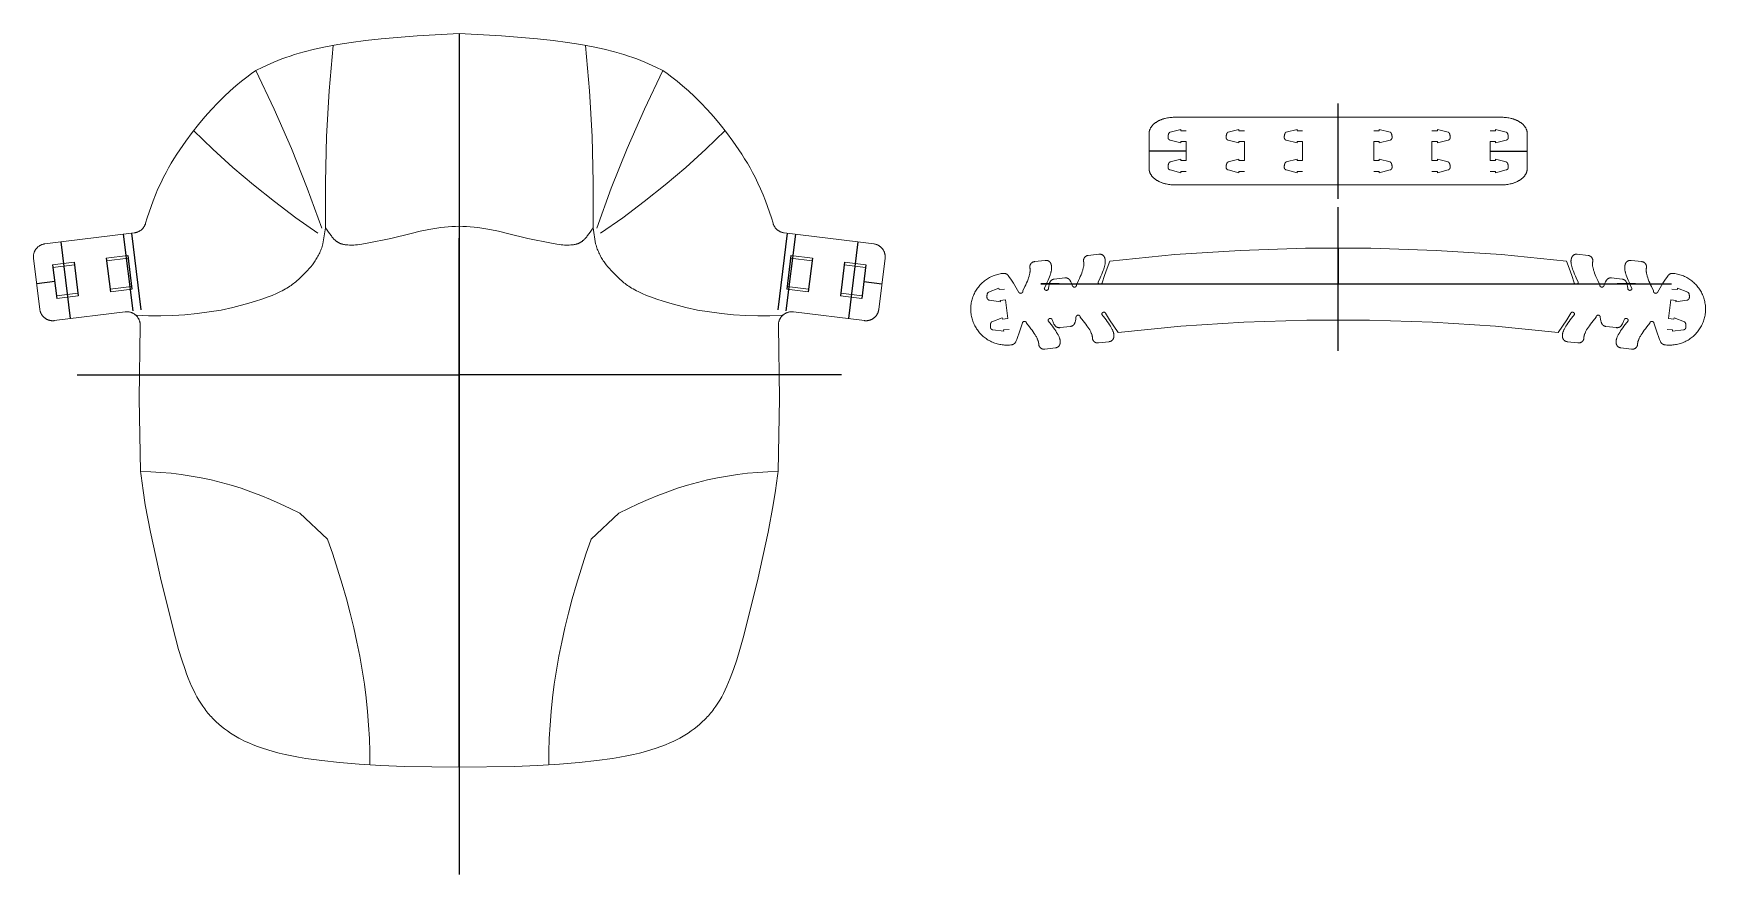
# Model space of a CAD drawing. Header units: millimetres. Extents: x -158 to 461, y 0 to 311.
import ezdxf

# ---------------------------------------------------------------- set-up
doc = ezdxf.new("R2010")
doc.units = ezdxf.units.MM
doc.header["$MEASUREMENT"] = 0
doc.layers.add('Axis', color=6, linetype='Continuous', true_color=0xff00ff)
for name, color, linetype, lineweight, true_color in [('Exterion cuts', 3, 'Continuous', 0, 0x00ff00), ('Interion cuts', 5, 'Continuous', 0, 0x0000ff), ('Interior Closed Cuts', 4, 'Continuous', 0, 0x00ffff), ('Vector Entraving (defocus 4 mm)', 1, 'Continuous', 0, 0xff0000)]:
    doc.layers.add(name, color=color, linetype=linetype, lineweight=lineweight, true_color=true_color)

msp = doc.modelspace()

# ---------------------------------------------------------------- linework, layer by layer
at = {"layer": 'Axis'}
for p, q in [((0, 311.06), (0, 0)), ((325.18, 249.9), (325.18, 285.18)), ((268.97, 267.57), (255.23, 267.57)), ((381.39, 267.57), (395.13, 267.57)), ((325.18, 193.64), (325.18, 246.85)), ((-124.34, 236.81), (-120.84, 208.45)), ((-121.35, 237.18), (-117.84, 208.82)), ((0, 39.72), (0, 235.32)), ((121.35, 237.18), (117.84, 208.82)), ((124.34, 236.81), (120.84, 208.45)), ((-147.49, 233.95), (-143.98, 205.59)), ((-122.69, 228.96), (-121.14, 216.47)), ((122.69, 228.96), (121.14, 216.47)), ((147.49, 233.95), (143.98, 205.59)), ((325.18, 231.75), (325.18, 218.46)), ((-150.47, 225.53), (-148.93, 213.04)), ((-142.53, 226.51), (-140.99, 214.02)), ((-130.63, 227.98), (-129.08, 215.49)), ((130.63, 227.98), (129.08, 215.49)), ((142.53, 226.51), (140.99, 214.02)), ((150.47, 225.53), (148.93, 213.04)), ((-149.7, 219.28), (-156.37, 218.46)), ((149.7, 219.28), (156.37, 218.46)), ((221.9, 218.46), (215.18, 218.46)), ((215.18, 218.46), (435.18, 218.46)), ((325.18, 218.46), (448.47, 218.46)), ((435.18, 218.46), (428.46, 218.46)), ((-141.45, 184.85), (0, 184.85)), ((-119.43, 184.85), (0, 184.85)), ((141.45, 184.85), (0, 184.85)), ((119.43, 184.85), (0, 184.85))]:
    msp.add_line(p, q, dxfattribs=at)
at = {"layer": 'Exterion cuts'}
msp.add_lwpolyline([(-149.89, 204.86), (-123.66, 208.1), (-123.49, 208.12), (-123.32, 208.13), (-123.15, 208.14), (-122.98, 208.14), (-122.8, 208.13), (-122.63, 208.12), (-122.46, 208.1), (-122.29, 208.08), (-122.12, 208.05), (-121.95, 208.02), (-121.78, 207.98), (-121.62, 207.93), (-121.45, 207.88), (-121.29, 207.82), (-121.13, 207.76), (-120.97, 207.69), (-120.81, 207.61), (-120.66, 207.53), (-120.51, 207.45), (-120.36, 207.36), (-120.22, 207.26), (-120.08, 207.16), (-119.94, 207.06), (-119.81, 206.95), (-119.68, 206.83), (-119.55, 206.71), (-119.43, 206.59), (-119.32, 206.46), (-119.2, 206.33), (-119.1, 206.2), (-118.99, 206.06), (-118.89, 205.92), (-118.8, 205.77), (-118.71, 205.63), (-118.63, 205.47), (-118.55, 205.32), (-118.48, 205.16), (-118.41, 205), (-118.35, 204.84), (-118.29, 204.68), (-118.24, 204.51), (-118.2, 204.35), (-118.16, 204.18), (-118.13, 204.01), (-118.1, 203.84), (-118.08, 203.67), (-118.06, 203.5), (-118.05, 203.32), (-118.05, 203.15), (-118.05, 202.98), (-118.47, 176.02), (-117.98, 149.06), (-117.86, 148.28), (-117.75, 147.5), (-117.01, 142.04), (-116.18, 136.73), (-114.31, 126.63), (-110.32, 108.68), (-105.04, 87.5), (-103.85, 83.25), (-102.66, 79.38), (-101.48, 75.84), (-100.88, 74.19), (-100.28, 72.61), (-99.66, 71.11), (-99.04, 69.67), (-98.4, 68.3), (-97.75, 66.99), (-97.08, 65.74), (-96.39, 64.54), (-95.68, 63.39), (-94.94, 62.29), (-94.57, 61.75), (-94.18, 61.23), (-93.79, 60.72), (-93.39, 60.21), (-92.99, 59.72), (-92.58, 59.23), (-92.16, 58.75), (-91.73, 58.29), (-91.29, 57.82), (-90.84, 57.37), (-89.92, 56.48), (-88.96, 55.61), (-87.96, 54.77), (-86.92, 53.94), (-85.83, 53.12), (-84.68, 52.33), (-84.09, 51.94), (-83.48, 51.55), (-82.85, 51.17), (-82.2, 50.8), (-81.54, 50.43), (-80.86, 50.06), (-79.43, 49.34), (-77.92, 48.65), (-76.31, 47.97), (-74.61, 47.32), (-72.8, 46.69), (-70.89, 46.08), (-68.86, 45.5), (-66.7, 44.94), (-64.42, 44.4), (-62, 43.89), (-59.44, 43.41), (-56.74, 42.95), (-50.86, 42.12), (-44.33, 41.41), (-37.08, 40.81), (-29.07, 40.34), (-20.25, 40), (0, 39.72), (20.25, 40), (29.07, 40.34), (37.08, 40.81), (44.33, 41.41), (50.86, 42.12), (56.74, 42.95), (59.44, 43.41), (62, 43.89), (64.42, 44.4), (66.7, 44.94), (68.86, 45.5), (70.89, 46.08), (72.8, 46.69), (74.61, 47.32), (76.31, 47.97), (77.92, 48.65), (79.43, 49.34), (80.86, 50.06), (81.54, 50.43), (82.2, 50.8), (82.85, 51.17), (83.48, 51.55), (84.09, 51.94), (84.68, 52.33), (85.83, 53.12), (86.92, 53.94), (87.96, 54.77), (88.96, 55.61), (89.92, 56.48), (90.84, 57.37), (91.29, 57.82), (91.73, 58.29), (92.16, 58.75), (92.58, 59.23), (92.99, 59.72), (93.39, 60.21), (93.79, 60.72), (94.18, 61.23), (94.57, 61.75), (94.94, 62.29), (95.68, 63.39), (96.39, 64.54), (97.08, 65.74), (97.75, 66.99), (98.4, 68.3), (99.04, 69.67), (99.66, 71.11), (100.28, 72.61), (100.88, 74.19), (101.48, 75.84), (102.66, 79.38), (103.85, 83.25), (105.04, 87.5), (110.32, 108.68), (114.31, 126.63), (116.18, 136.73), (117.01, 142.04), (117.75, 147.5), (117.86, 148.28), (117.98, 149.06), (118.47, 176.02), (118.05, 202.98), (118.05, 203.15), (118.05, 203.32), (118.06, 203.5), (118.08, 203.67), (118.1, 203.84), (118.13, 204.01), (118.16, 204.18), (118.2, 204.35), (118.24, 204.51), (118.29, 204.68), (118.35, 204.84), (118.41, 205), (118.48, 205.16), (118.55, 205.32), (118.63, 205.47), (118.71, 205.63), (118.8, 205.77), (118.89, 205.92), (118.99, 206.06), (119.1, 206.2), (119.2, 206.33), (119.32, 206.46), (119.43, 206.59), (119.55, 206.71), (119.68, 206.83), (119.81, 206.95), (119.94, 207.06), (120.08, 207.16), (120.22, 207.26), (120.36, 207.36), (120.51, 207.45), (120.66, 207.53), (120.81, 207.61), (120.97, 207.69), (121.13, 207.76), (121.29, 207.82), (121.45, 207.88), (121.62, 207.93), (121.78, 207.98), (121.95, 208.02), (122.12, 208.05), (122.29, 208.08), (122.46, 208.1), (122.63, 208.12), (122.8, 208.13), (122.98, 208.14), (123.15, 208.14), (123.32, 208.13), (123.49, 208.12), (123.66, 208.1), (149.89, 204.86), (150.05, 204.84), (150.21, 204.83), (150.38, 204.83), (150.54, 204.83), (150.7, 204.83), (150.86, 204.84), (151.02, 204.86), (151.19, 204.88), (151.35, 204.91), (151.51, 204.94), (151.66, 204.98), (151.82, 205.02), (151.98, 205.07), (152.13, 205.12), (152.28, 205.18), (152.43, 205.25), (152.58, 205.31), (152.72, 205.39), (152.86, 205.47), (153, 205.55), (153.14, 205.64), (153.27, 205.73), (153.4, 205.83), (153.53, 205.93), (153.65, 206.04), (153.77, 206.15), (153.89, 206.27), (154, 206.38), (154.11, 206.51), (154.21, 206.63), (154.31, 206.76), (154.4, 206.89), (154.49, 207.03), (154.58, 207.17), (154.66, 207.31), (154.73, 207.45), (154.8, 207.6), (154.87, 207.75), (154.93, 207.9), (154.98, 208.05), (155.03, 208.21), (155.08, 208.37), (155.12, 208.52), (155.15, 208.68), (155.18, 208.84), (155.2, 209), (157.54, 227.91), (157.55, 228.07), (157.57, 228.23), (157.57, 228.4), (157.57, 228.56), (157.57, 228.72), (157.56, 228.88), (157.54, 229.05), (157.52, 229.21), (157.49, 229.37), (157.46, 229.53), (157.42, 229.68), (157.38, 229.84), (157.33, 230), (157.28, 230.15), (157.22, 230.3), (157.15, 230.45), (157.08, 230.6), (157.01, 230.74), (156.93, 230.88), (156.85, 231.02), (156.76, 231.16), (156.66, 231.29), (156.57, 231.42), (156.46, 231.55), (156.36, 231.67), (156.25, 231.79), (156.13, 231.91), (156.01, 232.02), (155.89, 232.13), (155.76, 232.23), (155.64, 232.33), (155.5, 232.42), (155.37, 232.51), (155.23, 232.6), (155.09, 232.68), (154.94, 232.75), (154.8, 232.82), (154.65, 232.89), (154.5, 232.95), (154.34, 233), (154.19, 233.05), (154.03, 233.1), (153.87, 233.14), (153.72, 233.17), (153.56, 233.2), (153.39, 233.22), (147.49, 233.95), (120.26, 237.32), (120.09, 237.34), (119.92, 237.37), (119.75, 237.41), (119.59, 237.45), (119.42, 237.49), (119.26, 237.55), (119.1, 237.6), (118.94, 237.67), (118.78, 237.74), (118.62, 237.81), (118.47, 237.89), (118.32, 237.98), (118.18, 238.07), (118.03, 238.16), (117.89, 238.26), (117.76, 238.37), (117.63, 238.48), (117.5, 238.59), (117.37, 238.71), (117.25, 238.83), (117.14, 238.96), (117.02, 239.09), (116.92, 239.22), (116.81, 239.36), (116.72, 239.5), (116.62, 239.64), (116.54, 239.79), (116.45, 239.94), (116.37, 240.09), (116.3, 240.25), (116.24, 240.41), (116.17, 240.57), (116.12, 240.73), (116.07, 240.89), (115.46, 242.91), (114.8, 244.97), (114.07, 247.08), (113.28, 249.22), (112.42, 251.38), (111.49, 253.56), (110.48, 255.75), (109.41, 257.94), (108.51, 259.65), (107.57, 261.35), (106.59, 263.05), (105.58, 264.73), (104.53, 266.4), (103.45, 268.05), (101.22, 271.28), (98.9, 274.41), (96.54, 277.41), (94.14, 280.26), (91.75, 282.95), (89.38, 285.44), (87.06, 287.73), (84.8, 289.83), (82.64, 291.74), (80.58, 293.44), (78.67, 294.95), (76.9, 296.25), (75.31, 297.35), (72.73, 298.64), (71.4, 299.27), (70.04, 299.88), (68.64, 300.47), (67.2, 301.06), (65.71, 301.63), (64.17, 302.18), (62.58, 302.72), (60.93, 303.25), (59.21, 303.76), (57.42, 304.26), (53.62, 305.21), (49.49, 306.11), (44.98, 306.94), (40.07, 307.71), (34.72, 308.43), (28.88, 309.08), (15.63, 310.2), (0, 311.06), (-15.63, 310.2), (-28.88, 309.08), (-34.72, 308.43), (-40.07, 307.71), (-44.98, 306.94), (-49.49, 306.11), (-53.62, 305.21), (-57.42, 304.26), (-59.21, 303.76), (-60.93, 303.25), (-62.58, 302.72), (-64.17, 302.18), (-65.71, 301.63), (-67.2, 301.06), (-68.64, 300.47), (-70.04, 299.88), (-71.4, 299.27), (-72.73, 298.64), (-75.31, 297.35), (-76.9, 296.25), (-78.67, 294.95), (-80.58, 293.44), (-82.64, 291.74), (-84.8, 289.83), (-87.06, 287.73), (-89.38, 285.44), (-91.75, 282.95), (-94.14, 280.26), (-96.54, 277.41), (-98.9, 274.41), (-101.22, 271.28), (-103.45, 268.05), (-104.53, 266.4), (-105.58, 264.73), (-106.59, 263.05), (-107.57, 261.35), (-108.51, 259.65), (-109.41, 257.94), (-110.48, 255.75), (-111.49, 253.56), (-112.42, 251.38), (-113.28, 249.22), (-114.07, 247.08), (-114.8, 244.97), (-115.46, 242.91), (-116.07, 240.89), (-116.12, 240.73), (-116.17, 240.57), (-116.24, 240.41), (-116.3, 240.25), (-116.37, 240.09), (-116.45, 239.94), (-116.54, 239.79), (-116.62, 239.64), (-116.72, 239.5), (-116.81, 239.36), (-116.92, 239.22), (-117.02, 239.09), (-117.14, 238.96), (-117.25, 238.83), (-117.37, 238.71), (-117.5, 238.59), (-117.63, 238.48), (-117.76, 238.37), (-117.89, 238.26), (-118.03, 238.16), (-118.18, 238.07), (-118.32, 237.98), (-118.47, 237.89), (-118.62, 237.81), (-118.78, 237.74), (-118.94, 237.67), (-119.1, 237.6), (-119.26, 237.55), (-119.42, 237.49), (-119.59, 237.45), (-119.75, 237.41), (-119.92, 237.37), (-120.09, 237.34), (-120.26, 237.32), (-147.49, 233.95), (-153.39, 233.22), (-153.56, 233.2), (-153.72, 233.17), (-153.87, 233.14), (-154.03, 233.1), (-154.19, 233.05), (-154.34, 233), (-154.5, 232.95), (-154.65, 232.89), (-154.8, 232.82), (-154.94, 232.75), (-155.09, 232.68), (-155.23, 232.6), (-155.37, 232.51), (-155.5, 232.42), (-155.64, 232.33), (-155.76, 232.23), (-155.89, 232.13), (-156.01, 232.02), (-156.13, 231.91), (-156.25, 231.79), (-156.36, 231.67), (-156.46, 231.55), (-156.57, 231.42), (-156.66, 231.29), (-156.76, 231.16), (-156.85, 231.02), (-156.93, 230.88), (-157.01, 230.74), (-157.08, 230.6), (-157.15, 230.45), (-157.22, 230.3), (-157.28, 230.15), (-157.33, 230), (-157.38, 229.84), (-157.42, 229.68), (-157.46, 229.53), (-157.49, 229.37), (-157.52, 229.21), (-157.54, 229.05), (-157.56, 228.88), (-157.57, 228.72), (-157.57, 228.56), (-157.57, 228.4), (-157.57, 228.23), (-157.55, 228.07), (-157.54, 227.91), (-155.2, 209), (-155.18, 208.84), (-155.15, 208.68), (-155.12, 208.52), (-155.08, 208.37), (-155.03, 208.21), (-154.98, 208.05), (-154.93, 207.9), (-154.87, 207.75), (-154.8, 207.6), (-154.73, 207.45), (-154.66, 207.31), (-154.58, 207.17), (-154.49, 207.03), (-154.4, 206.89), (-154.31, 206.76), (-154.21, 206.63), (-154.11, 206.51), (-154, 206.38), (-153.89, 206.27), (-153.77, 206.15), (-153.65, 206.04), (-153.53, 205.93), (-153.4, 205.83), (-153.27, 205.73), (-153.14, 205.64), (-153, 205.55), (-152.86, 205.47), (-152.72, 205.39), (-152.58, 205.31), (-152.43, 205.25), (-152.28, 205.18), (-152.13, 205.12), (-151.98, 205.07), (-151.82, 205.02), (-151.66, 204.98), (-151.51, 204.94), (-151.35, 204.91), (-151.19, 204.88), (-151.02, 204.86), (-150.86, 204.84), (-150.7, 204.83), (-150.54, 204.83), (-150.38, 204.83), (-150.21, 204.83), (-150.05, 204.84), (-149.89, 204.86)], dxfattribs=at)
for points in [[(385.8, 280.06), (386.22, 280.06), (386.64, 280.04), (387.07, 280.01), (387.5, 279.96), (387.93, 279.9), (388.37, 279.83), (388.8, 279.74), (389.24, 279.64), (389.45, 279.58), (389.66, 279.52), (389.88, 279.46), (390.09, 279.39), (390.3, 279.32), (390.5, 279.24), (390.71, 279.17), (390.91, 279.08), (391.11, 279), (391.3, 278.91), (391.49, 278.82), (391.68, 278.72), (391.87, 278.62), (392.05, 278.52), (392.23, 278.41), (392.4, 278.3), (392.57, 278.19), (392.73, 278.08), (392.89, 277.96), (393.05, 277.84), (393.2, 277.72), (393.34, 277.6), (393.48, 277.47), (393.61, 277.34), (393.74, 277.22), (393.86, 277.08), (393.98, 276.95), (394.09, 276.82), (394.2, 276.68), (394.3, 276.55), (394.39, 276.41), (394.48, 276.27), (394.56, 276.13), (394.64, 275.99), (394.71, 275.85), (394.77, 275.71), (394.83, 275.57), (394.89, 275.43), (394.94, 275.29), (394.96, 275.22), (394.98, 275.15), (395, 275.08), (395.02, 275.01), (395.03, 274.95), (395.05, 274.88), (395.06, 274.81), (395.07, 274.74), (395.09, 274.67), (395.1, 274.6), (395.11, 274.53), (395.11, 274.46), (395.12, 274.4), (395.12, 274.33), (395.13, 274.19), (395.13, 274.06), (395.13, 267.57), (395.13, 261.08), (395.13, 260.95), (395.12, 260.81), (395.12, 260.75), (395.11, 260.68), (395.11, 260.61), (395.1, 260.54), (395.09, 260.47), (395.07, 260.4), (395.06, 260.34), (395.05, 260.27), (395.03, 260.2), (395.02, 260.13), (395, 260.06), (394.98, 259.99), (394.96, 259.92), (394.94, 259.85), (394.89, 259.71), (394.83, 259.57), (394.77, 259.43), (394.71, 259.29), (394.64, 259.15), (394.56, 259.01), (394.48, 258.87), (394.39, 258.73), (394.3, 258.6), (394.2, 258.46), (394.09, 258.33), (393.98, 258.19), (393.86, 258.06), (393.74, 257.93), (393.61, 257.8), (393.48, 257.67), (393.34, 257.54), (393.2, 257.42), (393.05, 257.3), (392.89, 257.18), (392.73, 257.06), (392.57, 256.95), (392.4, 256.84), (392.23, 256.73), (392.05, 256.62), (391.87, 256.52), (391.68, 256.42), (391.49, 256.33), (391.3, 256.23), (391.11, 256.14), (390.91, 256.06), (390.71, 255.98), (390.5, 255.9), (390.3, 255.82), (390.09, 255.75), (389.88, 255.68), (389.66, 255.62), (389.45, 255.56), (389.24, 255.5), (388.8, 255.4), (388.37, 255.31), (387.93, 255.24), (387.5, 255.18), (387.07, 255.14), (386.64, 255.11), (386.22, 255.09), (385.8, 255.08), (325.18, 255.08), (264.56, 255.08), (264.15, 255.09), (263.72, 255.11), (263.29, 255.14), (262.86, 255.18), (262.43, 255.24), (261.99, 255.31), (261.56, 255.4), (261.13, 255.5), (260.91, 255.56), (260.7, 255.62), (260.49, 255.68), (260.27, 255.75), (260.07, 255.82), (259.86, 255.9), (259.66, 255.98), (259.45, 256.06), (259.26, 256.14), (259.06, 256.23), (258.87, 256.33), (258.68, 256.42), (258.49, 256.52), (258.31, 256.62), (258.13, 256.73), (257.96, 256.84), (257.79, 256.95), (257.63, 257.06), (257.47, 257.18), (257.32, 257.3), (257.17, 257.42), (257.02, 257.54), (256.88, 257.67), (256.75, 257.8), (256.62, 257.93), (256.5, 258.06), (256.38, 258.19), (256.27, 258.33), (256.17, 258.46), (256.07, 258.6), (255.97, 258.73), (255.88, 258.87), (255.8, 259.01), (255.72, 259.15), (255.65, 259.29), (255.59, 259.43), (255.53, 259.57), (255.47, 259.71), (255.43, 259.85), (255.4, 259.92), (255.38, 259.99), (255.36, 260.06), (255.35, 260.13), (255.33, 260.2), (255.31, 260.27), (255.3, 260.34), (255.29, 260.4), (255.28, 260.47), (255.27, 260.54), (255.26, 260.61), (255.25, 260.68), (255.24, 260.75), (255.24, 260.81), (255.23, 260.95), (255.23, 261.08), (255.23, 267.57), (255.23, 274.06), (255.23, 274.19), (255.24, 274.33), (255.24, 274.4), (255.25, 274.46), (255.26, 274.53), (255.27, 274.6), (255.28, 274.67), (255.29, 274.74), (255.3, 274.81), (255.31, 274.88), (255.33, 274.95), (255.35, 275.01), (255.36, 275.08), (255.38, 275.15), (255.4, 275.22), (255.43, 275.29), (255.47, 275.43), (255.53, 275.57), (255.59, 275.71), (255.65, 275.85), (255.72, 275.99), (255.8, 276.13), (255.88, 276.27), (255.97, 276.41), (256.07, 276.55), (256.17, 276.68), (256.27, 276.82), (256.38, 276.95), (256.5, 277.08), (256.62, 277.22), (256.75, 277.34), (256.88, 277.47), (257.02, 277.6), (257.17, 277.72), (257.32, 277.84), (257.47, 277.96), (257.63, 278.08), (257.79, 278.19), (257.96, 278.3), (258.13, 278.41), (258.31, 278.52), (258.49, 278.62), (258.68, 278.72), (258.87, 278.82), (259.06, 278.91), (259.26, 279), (259.45, 279.08), (259.66, 279.17), (259.86, 279.24), (260.07, 279.32), (260.27, 279.39), (260.49, 279.46), (260.7, 279.52), (260.91, 279.58), (261.13, 279.64), (261.56, 279.74), (261.99, 279.83), (262.43, 279.9), (262.86, 279.96), (263.29, 280.01), (263.72, 280.04), (264.15, 280.06), (264.56, 280.06), (325.18, 280.06)], [(411.55, 205.73), (411.06, 205.1), (410.6, 204.49), (410.19, 203.9), (409.81, 203.35), (409.47, 202.82), (409.18, 202.32), (409.04, 202.08), (408.92, 201.85), (408.8, 201.62), (408.69, 201.4), (408.6, 201.19), (408.51, 200.98), (408.43, 200.78), (408.37, 200.59), (408.34, 200.49), (408.31, 200.4), (408.28, 200.31), (408.26, 200.22), (408.24, 200.13), (408.22, 200.05), (408.21, 199.96), (408.19, 199.88), (408.18, 199.8), (408.17, 199.72), (408.17, 199.64), (408.17, 199.57), (408.16, 199.49), (408.17, 199.42), (408.17, 199.39), (408.17, 199.35), (408.17, 199.32), (408.18, 199.28), (408.17, 199.22), (408.16, 199.15), (408.16, 199.08), (408.16, 199.01), (408.17, 198.94), (408.17, 198.87), (408.18, 198.81), (408.19, 198.74), (408.2, 198.67), (408.21, 198.6), (408.23, 198.54), (408.25, 198.47), (408.27, 198.41), (408.29, 198.34), (408.32, 198.28), (408.35, 198.22), (408.38, 198.16), (408.41, 198.1), (408.44, 198.04), (408.48, 197.98), (408.51, 197.92), (408.55, 197.87), (408.6, 197.81), (408.64, 197.76), (408.68, 197.71), (408.73, 197.66), (408.78, 197.61), (408.83, 197.56), (408.88, 197.52), (408.93, 197.48), (408.99, 197.43), (409.04, 197.39), (409.1, 197.36), (409.16, 197.32), (409.22, 197.29), (409.28, 197.26), (409.34, 197.23), (409.41, 197.2), (409.47, 197.18), (409.53, 197.15), (409.6, 197.13), (409.66, 197.12), (409.73, 197.1), (409.8, 197.09), (409.87, 197.08), (409.93, 197.07), (413.91, 196.61), (413.97, 196.6), (414.04, 196.6), (414.11, 196.59), (414.18, 196.59), (414.25, 196.6), (414.32, 196.6), (414.38, 196.61), (414.45, 196.62), (414.52, 196.63), (414.59, 196.65), (414.65, 196.66), (414.72, 196.68), (414.78, 196.7), (414.85, 196.72), (414.91, 196.75), (414.97, 196.78), (415.03, 196.81), (415.09, 196.84), (415.15, 196.87), (415.21, 196.91), (415.27, 196.95), (415.32, 196.99), (415.38, 197.03), (415.43, 197.07), (415.48, 197.12), (415.53, 197.16), (415.58, 197.21), (415.63, 197.26), (415.67, 197.31), (415.71, 197.37), (415.76, 197.42), (415.79, 197.48), (415.83, 197.53), (415.87, 197.59), (415.9, 197.65), (415.93, 197.71), (415.96, 197.77), (415.99, 197.84), (416.01, 197.9), (416.03, 197.96), (416.05, 198.03), (416.07, 198.1), (416.09, 198.16), (416.1, 198.23), (416.11, 198.3), (416.12, 198.36), (416.12, 198.4), (416.12, 198.43), (416.11, 198.47), (416.11, 198.5), (416.11, 198.58), (416.11, 198.65), (416.12, 198.73), (416.12, 198.8), (416.13, 198.88), (416.14, 198.96), (416.15, 199.04), (416.17, 199.13), (416.19, 199.21), (416.21, 199.3), (416.23, 199.39), (416.26, 199.48), (416.28, 199.57), (416.31, 199.67), (416.38, 199.86), (416.46, 200.06), (416.54, 200.27), (416.64, 200.48), (416.75, 200.7), (416.86, 200.93), (416.99, 201.16), (417.12, 201.4), (417.42, 201.9), (417.76, 202.43), (418.14, 202.99), (418.55, 203.57), (419, 204.18), (419.5, 204.81), (420.6, 206.17), (420.6, 206.19), (420.6, 206.22), (420.61, 206.25), (420.62, 206.27), (420.62, 206.3), (420.63, 206.33), (420.64, 206.35), (420.65, 206.38), (420.66, 206.41), (420.67, 206.43), (420.69, 206.45), (420.7, 206.48), (420.71, 206.5), (420.73, 206.53), (420.75, 206.55), (420.76, 206.57), (420.78, 206.59), (420.8, 206.61), (420.82, 206.63), (420.84, 206.65), (420.86, 206.67), (420.88, 206.69), (420.9, 206.71), (420.92, 206.72), (420.94, 206.74), (420.97, 206.75), (420.99, 206.77), (421.01, 206.78), (421.04, 206.79), (421.06, 206.81), (421.09, 206.82), (421.12, 206.83), (421.14, 206.83), (421.17, 206.84), (421.19, 206.85), (421.22, 206.86), (421.25, 206.86), (421.28, 206.87), (421.3, 206.87), (421.33, 206.87), (421.36, 206.87), (421.39, 206.87), (421.41, 206.87), (421.44, 206.87), (421.47, 206.87), (421.5, 206.87), (421.52, 206.86), (421.55, 206.86), (421.58, 206.85), (421.6, 206.85), (421.63, 206.84), (421.66, 206.83), (421.68, 206.82), (421.71, 206.81), (421.73, 206.8), (421.76, 206.78), (421.78, 206.77), (421.81, 206.76), (421.83, 206.74), (421.85, 206.73), (421.88, 206.71), (421.9, 206.69), (421.92, 206.68), (421.94, 206.66), (421.96, 206.64), (421.98, 206.62), (422, 206.6), (422.01, 206.58), (422.03, 206.55), (422.05, 206.53), (422.06, 206.51), (422.08, 206.49), (422.09, 206.46), (422.1, 206.44), (422.12, 206.41), (422.13, 206.39), (422.18, 205.97), (422.23, 205.58), (422.29, 205.23), (422.36, 204.9), (422.42, 204.61), (422.46, 204.47), (422.49, 204.35), (422.53, 204.23), (422.57, 204.11), (422.6, 204.01), (422.62, 203.96), (422.64, 203.91), (422.67, 203.86), (422.7, 203.8), (422.73, 203.74), (422.76, 203.69), (422.79, 203.63), (422.83, 203.57), (422.86, 203.52), (422.9, 203.47), (422.95, 203.42), (422.99, 203.37), (423.03, 203.32), (423.08, 203.27), (423.13, 203.22), (423.18, 203.18), (423.23, 203.14), (423.29, 203.09), (423.34, 203.05), (423.4, 203.02), (423.45, 202.98), (423.51, 202.95), (423.57, 202.92), (423.63, 202.89), (423.69, 202.86), (423.75, 202.83), (423.81, 202.81), (423.88, 202.79), (423.94, 202.77), (424, 202.75), (424.06, 202.74), (424.13, 202.73), (424.19, 202.72), (424.25, 202.71), (428.17, 202.26), (428.23, 202.25), (428.29, 202.25), (428.36, 202.24), (428.42, 202.24), (428.49, 202.25), (428.55, 202.25), (428.62, 202.26), (428.68, 202.26), (428.75, 202.28), (428.81, 202.29), (428.88, 202.3), (428.94, 202.32), (429.01, 202.34), (429.07, 202.36), (429.13, 202.38), (429.2, 202.41), (429.26, 202.44), (429.32, 202.47), (429.38, 202.5), (429.44, 202.53), (429.49, 202.57), (429.55, 202.61), (429.6, 202.65), (429.65, 202.69), (429.7, 202.73), (429.75, 202.77), (429.8, 202.82), (429.85, 202.87), (429.89, 202.91), (429.93, 202.96), (429.97, 203.01), (430.01, 203.06), (430.04, 203.1), (430.07, 203.15), (430.13, 203.24), (430.19, 203.34), (430.25, 203.45), (430.32, 203.56), (430.38, 203.69), (430.51, 203.96), (430.65, 204.26), (430.79, 204.59), (430.93, 204.96), (431.08, 205.35), (431.09, 205.38), (431.11, 205.4), (431.13, 205.42), (431.15, 205.44), (431.17, 205.46), (431.19, 205.48), (431.21, 205.49), (431.23, 205.51), (431.25, 205.53), (431.27, 205.54), (431.3, 205.56), (431.32, 205.57), (431.35, 205.59), (431.37, 205.6), (431.4, 205.61), (431.42, 205.62), (431.45, 205.63), (431.47, 205.64), (431.5, 205.65), (431.53, 205.66), (431.55, 205.66), (431.58, 205.67), (431.61, 205.67), (431.63, 205.68), (431.66, 205.68), (431.69, 205.68), (431.72, 205.68), (431.74, 205.68), (431.77, 205.68), (431.8, 205.68), (431.83, 205.67), (431.85, 205.67), (431.88, 205.66), (431.91, 205.66), (431.94, 205.65), (431.96, 205.64), (431.99, 205.63), (432.01, 205.63), (432.04, 205.61), (432.06, 205.6), (432.09, 205.59), (432.11, 205.58), (432.14, 205.56), (432.16, 205.55), (432.18, 205.53), (432.21, 205.52), (432.23, 205.5), (432.25, 205.48), (432.27, 205.46), (432.29, 205.44), (432.31, 205.42), (432.33, 205.4), (432.34, 205.38), (432.36, 205.36), (432.38, 205.34), (432.39, 205.32), (432.41, 205.29), (432.42, 205.27), (432.43, 205.24), (432.45, 205.22), (432.46, 205.19), (432.47, 205.17), (432.48, 205.14), (432.49, 205.12), (432.49, 205.09), (432.5, 205.06), (432.51, 205.04), (432.51, 205.01), (432.52, 204.98), (432.52, 204.95), (432.52, 204.93), (432.52, 204.9), (432.52, 204.87), (432.52, 204.84), (432.52, 204.82), (432.52, 204.79), (431.42, 203.44), (430.92, 202.8), (430.47, 202.19), (430.06, 201.61), (429.68, 201.05), (429.34, 200.52), (429.04, 200.02), (428.91, 199.78), (428.78, 199.55), (428.67, 199.32), (428.56, 199.1), (428.47, 198.89), (428.38, 198.68), (428.3, 198.48), (428.23, 198.29), (428.2, 198.2), (428.18, 198.1), (428.15, 198.01), (428.13, 197.92), (428.11, 197.84), (428.09, 197.75), (428.07, 197.67), (428.06, 197.58), (428.05, 197.5), (428.04, 197.42), (428.04, 197.35), (428.03, 197.27), (428.03, 197.2), (428.03, 197.13), (428.04, 197.09), (428.04, 197.06), (428.04, 197.02), (428.04, 196.99), (428.04, 196.92), (428.03, 196.85), (428.03, 196.78), (428.03, 196.71), (428.03, 196.65), (428.04, 196.58), (428.05, 196.51), (428.06, 196.44), (428.07, 196.37), (428.08, 196.31), (428.1, 196.24), (428.12, 196.18), (428.14, 196.11), (428.16, 196.05), (428.19, 195.98), (428.21, 195.92), (428.24, 195.86), (428.27, 195.8), (428.31, 195.74), (428.34, 195.68), (428.38, 195.62), (428.42, 195.57), (428.46, 195.51), (428.51, 195.46), (428.55, 195.41), (428.6, 195.36), (428.65, 195.31), (428.7, 195.27), (428.75, 195.22), (428.8, 195.18), (428.86, 195.14), (428.91, 195.1), (428.97, 195.06), (429.03, 195.03), (429.09, 194.99), (429.15, 194.96), (429.21, 194.93), (429.27, 194.91), (429.34, 194.88), (429.4, 194.86), (429.47, 194.84), (429.53, 194.82), (429.6, 194.8), (429.67, 194.79), (429.73, 194.78), (429.8, 194.77), (433.77, 194.31), (433.84, 194.3), (433.91, 194.3), (433.98, 194.3), (434.05, 194.3), (434.12, 194.3), (434.18, 194.31), (434.25, 194.31), (434.32, 194.32), (434.39, 194.33), (434.45, 194.35), (434.52, 194.36), (434.58, 194.38), (434.65, 194.4), (434.71, 194.43), (434.78, 194.45), (434.84, 194.48), (434.9, 194.51), (434.96, 194.54), (435.02, 194.58), (435.08, 194.61), (435.14, 194.65), (435.19, 194.69), (435.25, 194.73), (435.3, 194.77), (435.35, 194.82), (435.4, 194.87), (435.45, 194.91), (435.49, 194.96), (435.54, 195.02), (435.58, 195.07), (435.62, 195.12), (435.66, 195.18), (435.7, 195.24), (435.73, 195.3), (435.77, 195.35), (435.8, 195.42), (435.83, 195.48), (435.85, 195.54), (435.88, 195.6), (435.9, 195.67), (435.92, 195.73), (435.94, 195.8), (435.96, 195.87), (435.97, 195.93), (435.98, 196), (435.99, 196.07), (435.99, 196.1), (435.98, 196.14), (435.98, 196.17), (435.98, 196.21), (435.98, 196.28), (435.98, 196.35), (435.98, 196.43), (435.99, 196.51), (436, 196.58), (436.01, 196.67), (436.02, 196.75), (436.04, 196.83), (436.06, 196.92), (436.08, 197), (436.1, 197.09), (436.12, 197.18), (436.15, 197.28), (436.18, 197.37), (436.25, 197.56), (436.33, 197.76), (436.41, 197.97), (436.51, 198.18), (436.61, 198.4), (436.73, 198.63), (436.86, 198.86), (436.99, 199.11), (437.29, 199.61), (437.63, 200.13), (438, 200.69), (438.42, 201.27), (438.87, 201.88), (439.36, 202.52), (440.46, 203.87), (440.47, 203.9), (440.47, 203.92), (440.48, 203.95), (440.48, 203.98), (440.49, 204.01), (440.5, 204.03), (440.51, 204.06), (440.52, 204.08), (440.53, 204.11), (440.54, 204.13), (440.55, 204.16), (440.57, 204.18), (440.58, 204.21), (440.6, 204.23), (440.61, 204.25), (440.63, 204.27), (440.65, 204.29), (440.67, 204.32), (440.68, 204.34), (440.7, 204.36), (440.72, 204.37), (440.75, 204.39), (440.77, 204.41), (440.79, 204.43), (440.81, 204.44), (440.83, 204.46), (440.86, 204.47), (440.88, 204.48), (440.91, 204.5), (440.93, 204.51), (440.96, 204.52), (440.98, 204.53), (441.01, 204.54), (441.04, 204.55), (441.06, 204.55), (441.09, 204.56), (441.12, 204.57), (441.14, 204.57), (441.17, 204.57), (441.2, 204.58), (441.23, 204.58), (441.25, 204.58), (441.28, 204.58), (441.31, 204.58), (441.34, 204.57), (441.36, 204.57), (441.39, 204.57), (441.42, 204.56), (441.45, 204.56), (441.47, 204.55), (441.5, 204.54), (441.52, 204.53), (441.55, 204.52), (441.58, 204.51), (441.6, 204.5), (441.63, 204.49), (441.65, 204.48), (441.67, 204.46), (441.7, 204.45), (441.72, 204.43), (441.74, 204.41), (441.76, 204.4), (441.79, 204.38), (441.81, 204.36), (441.83, 204.34), (441.84, 204.32), (441.86, 204.3), (441.88, 204.28), (441.9, 204.26), (441.91, 204.24), (441.93, 204.21), (441.94, 204.19), (441.96, 204.17), (441.97, 204.14), (441.98, 204.12), (441.99, 204.09), (442.58, 202.16), (443.18, 200.36), (443.8, 198.67), (444.11, 197.88), (444.43, 197.12), (444.45, 197.06), (444.48, 197), (444.51, 196.95), (444.54, 196.89), (444.57, 196.83), (444.61, 196.78), (444.65, 196.72), (444.69, 196.67), (444.73, 196.62), (444.77, 196.57), (444.82, 196.52), (444.86, 196.47), (444.91, 196.43), (444.96, 196.38), (445.02, 196.34), (445.07, 196.3), (445.12, 196.26), (445.18, 196.22), (445.24, 196.19), (445.29, 196.15), (445.35, 196.12), (445.41, 196.09), (445.47, 196.06), (445.54, 196.04), (445.6, 196.02), (445.66, 195.99), (445.72, 195.98), (445.79, 195.96), (445.85, 195.94), (445.91, 195.93), (445.97, 195.92), (446.04, 195.91), (446.3, 195.88), (446.76, 195.84), (447.22, 195.81), (447.67, 195.8), (448.13, 195.8), (448.59, 195.82), (449.05, 195.85), (449.51, 195.9), (449.96, 195.97), (450.41, 196.05), (450.86, 196.15), (451.31, 196.26), (451.75, 196.39), (452.18, 196.53), (452.61, 196.69), (453.04, 196.86), (453.46, 197.05), (453.87, 197.25), (454.27, 197.46), (454.67, 197.69), (455.06, 197.93), (455.44, 198.19), (455.81, 198.46), (456.18, 198.74), (456.53, 199.04), (456.87, 199.34), (457.2, 199.66), (457.52, 199.99), (457.83, 200.33), (458.12, 200.68), (458.41, 201.04), (458.68, 201.41), (458.94, 201.79), (459.18, 202.18), (459.42, 202.57), (459.63, 202.98), (459.84, 203.39), (460.03, 203.81), (460.2, 204.23), (460.36, 204.66), (460.51, 205.1), (460.64, 205.54), (460.75, 205.98), (460.85, 206.43), (460.94, 206.88), (461, 207.33), (461.06, 207.79), (461.09, 208.25), (461.11, 208.7), (461.12, 209.16), (461.11, 209.62), (461.08, 210.08), (461.04, 210.54), (460.98, 210.99), (460.91, 211.45), (460.82, 211.9), (460.72, 212.34), (460.6, 212.79), (460.46, 213.22), (460.31, 213.66), (460.14, 214.09), (459.96, 214.51), (459.77, 214.92), (459.56, 215.33), (459.34, 215.73), (459.1, 216.13), (458.85, 216.51), (458.59, 216.89), (458.32, 217.25), (458.03, 217.61), (457.73, 217.96), (457.41, 218.29), (457.09, 218.62), (456.76, 218.93), (456.41, 219.24), (456.06, 219.53), (455.69, 219.8), (455.32, 220.07), (454.93, 220.32), (454.54, 220.56), (454.14, 220.78), (453.73, 221), (453.32, 221.19), (452.9, 221.37), (452.47, 221.54), (452.04, 221.7), (451.6, 221.83), (451.16, 221.96), (450.71, 222.06), (450.26, 222.15), (449.81, 222.23), (449.35, 222.29), (449.09, 222.32), (449.03, 222.33), (448.96, 222.33), (448.9, 222.33), (448.83, 222.34), (448.77, 222.33), (448.7, 222.33), (448.64, 222.32), (448.57, 222.31), (448.51, 222.3), (448.44, 222.29), (448.38, 222.28), (448.31, 222.26), (448.25, 222.24), (448.18, 222.22), (448.12, 222.19), (448.06, 222.17), (448, 222.14), (447.94, 222.11), (447.88, 222.08), (447.82, 222.04), (447.76, 222.01), (447.71, 221.97), (447.65, 221.93), (447.6, 221.89), (447.55, 221.85), (447.5, 221.8), (447.46, 221.76), (447.41, 221.71), (447.37, 221.67), (447.32, 221.62), (447.28, 221.57), (447.25, 221.52), (446.76, 220.85), (446.28, 220.15), (445.3, 218.65), (444.3, 217.03), (443.29, 215.28), (443.27, 215.26), (443.25, 215.24), (443.24, 215.22), (443.22, 215.2), (443.2, 215.18), (443.18, 215.16), (443.16, 215.14), (443.13, 215.12), (443.11, 215.11), (443.09, 215.09), (443.07, 215.08), (443.04, 215.06), (443.02, 215.05), (442.99, 215.04), (442.97, 215.02), (442.94, 215.01), (442.92, 215), (442.89, 214.99), (442.87, 214.99), (442.84, 214.98), (442.81, 214.97), (442.78, 214.97), (442.76, 214.96), (442.73, 214.96), (442.7, 214.96), (442.68, 214.96), (442.65, 214.95), (442.62, 214.96), (442.59, 214.96), (442.56, 214.96), (442.54, 214.96), (442.51, 214.97), (442.48, 214.97), (442.46, 214.98), (442.43, 214.98), (442.4, 214.99), (442.38, 215), (442.35, 215.01), (442.33, 215.02), (442.3, 215.03), (442.28, 215.04), (442.25, 215.06), (442.23, 215.07), (442.2, 215.09), (442.18, 215.1), (442.16, 215.12), (442.14, 215.14), (442.12, 215.15), (442.1, 215.17), (442.08, 215.19), (442.06, 215.21), (442.04, 215.23), (442.02, 215.25), (442, 215.27), (441.99, 215.3), (441.97, 215.32), (441.96, 215.34), (441.94, 215.37), (441.93, 215.39), (441.92, 215.42), (441.91, 215.44), (441.9, 215.47), (441.89, 215.49), (441.88, 215.52), (441.87, 215.55), (441.86, 215.57), (441.86, 215.6), (441.85, 215.63), (441.85, 215.65), (441.85, 215.68), (441.84, 215.71), (441.84, 215.74), (441.84, 215.76), (441.84, 215.79), (441.85, 215.82), (441.85, 215.85), (441.09, 217.42), (440.75, 218.15), (440.45, 218.84), (440.18, 219.5), (439.94, 220.13), (439.73, 220.72), (439.55, 221.28), (439.48, 221.54), (439.41, 221.8), (439.35, 222.05), (439.29, 222.28), (439.25, 222.51), (439.21, 222.74), (439.18, 222.95), (439.16, 223.15), (439.15, 223.25), (439.15, 223.35), (439.14, 223.44), (439.14, 223.53), (439.14, 223.62), (439.14, 223.71), (439.15, 223.79), (439.15, 223.88), (439.16, 223.96), (439.17, 224.04), (439.18, 224.11), (439.2, 224.19), (439.21, 224.26), (439.23, 224.33), (439.24, 224.36), (439.25, 224.4), (439.26, 224.43), (439.27, 224.46), (439.28, 224.53), (439.28, 224.6), (439.29, 224.67), (439.29, 224.74), (439.28, 224.8), (439.28, 224.87), (439.27, 224.94), (439.26, 225.01), (439.25, 225.08), (439.24, 225.14), (439.22, 225.21), (439.2, 225.27), (439.18, 225.34), (439.16, 225.4), (439.13, 225.47), (439.1, 225.53), (439.07, 225.59), (439.04, 225.65), (439.01, 225.71), (438.97, 225.77), (438.93, 225.83), (438.89, 225.88), (438.85, 225.94), (438.81, 225.99), (438.76, 226.04), (438.72, 226.09), (438.67, 226.14), (438.62, 226.18), (438.57, 226.23), (438.51, 226.27), (438.46, 226.31), (438.4, 226.35), (438.35, 226.39), (438.29, 226.42), (438.23, 226.46), (438.17, 226.49), (438.11, 226.52), (438.04, 226.54), (437.98, 226.57), (437.92, 226.59), (437.85, 226.61), (437.78, 226.63), (437.72, 226.65), (437.65, 226.66), (437.58, 226.67), (437.52, 226.68), (433.54, 227.14), (433.47, 227.15), (433.41, 227.15), (433.34, 227.15), (433.27, 227.15), (433.2, 227.15), (433.13, 227.14), (433.07, 227.14), (433, 227.13), (432.93, 227.12), (432.86, 227.1), (432.8, 227.08), (432.73, 227.07), (432.67, 227.05), (432.6, 227.02), (432.54, 227), (432.48, 226.97), (432.41, 226.94), (432.35, 226.91), (432.3, 226.87), (432.24, 226.84), (432.18, 226.8), (432.12, 226.76), (432.07, 226.72), (432.02, 226.68), (431.97, 226.63), (431.92, 226.58), (431.87, 226.54), (431.82, 226.49), (431.78, 226.43), (431.73, 226.38), (431.69, 226.33), (431.65, 226.27), (431.62, 226.21), (431.58, 226.15), (431.55, 226.09), (431.52, 226.03), (431.49, 225.97), (431.46, 225.91), (431.44, 225.85), (431.41, 225.78), (431.39, 225.72), (431.38, 225.65), (431.36, 225.58), (431.35, 225.52), (431.33, 225.45), (431.33, 225.38), (431.31, 225.35), (431.3, 225.32), (431.29, 225.28), (431.28, 225.25), (431.27, 225.18), (431.25, 225.11), (431.24, 225.03), (431.23, 224.96), (431.22, 224.88), (431.21, 224.8), (431.2, 224.71), (431.2, 224.63), (431.2, 224.54), (431.2, 224.45), (431.2, 224.36), (431.2, 224.26), (431.21, 224.17), (431.21, 224.07), (431.24, 223.87), (431.27, 223.65), (431.3, 223.43), (431.35, 223.2), (431.4, 222.96), (431.46, 222.72), (431.53, 222.46), (431.61, 222.2), (431.78, 221.64), (431.99, 221.05), (432.23, 220.42), (432.5, 219.76), (432.8, 219.07), (433.14, 218.33), (433.9, 216.77), (433.9, 216.74), (433.89, 216.71), (433.89, 216.68), (433.88, 216.66), (433.87, 216.63), (433.87, 216.6), (433.86, 216.58), (433.85, 216.55), (433.83, 216.53), (433.82, 216.5), (433.81, 216.48), (433.8, 216.45), (433.78, 216.43), (433.77, 216.41), (433.75, 216.38), (433.73, 216.36), (433.72, 216.34), (433.7, 216.32), (433.68, 216.3), (433.66, 216.28), (433.64, 216.26), (433.62, 216.24), (433.6, 216.23), (433.58, 216.21), (433.55, 216.19), (433.53, 216.18), (433.51, 216.16), (433.48, 216.15), (433.46, 216.14), (433.43, 216.13), (433.41, 216.12), (433.38, 216.11), (433.36, 216.1), (433.33, 216.09), (433.3, 216.08), (433.28, 216.08), (433.25, 216.07), (433.22, 216.07), (433.19, 216.06), (433.17, 216.06), (433.14, 216.06), (433.11, 216.06), (433.08, 216.06), (433.06, 216.06), (433.03, 216.06), (433, 216.06), (432.97, 216.07), (432.95, 216.07), (432.92, 216.08), (432.89, 216.09), (432.87, 216.09), (432.84, 216.1), (432.81, 216.11), (432.79, 216.12), (432.76, 216.13), (432.74, 216.15), (432.71, 216.16), (432.69, 216.17), (432.67, 216.19), (432.64, 216.2), (432.62, 216.22), (432.6, 216.24), (432.58, 216.26), (432.56, 216.27), (432.54, 216.29), (432.52, 216.31), (432.5, 216.33), (432.48, 216.35), (432.47, 216.38), (432.45, 216.4), (432.43, 216.42), (432.42, 216.45), (432.41, 216.47), (432.39, 216.49), (432.38, 216.52), (432.37, 216.54), (432.32, 216.96), (432.26, 217.35), (432.2, 217.7), (432.14, 218.03), (432.07, 218.32), (432.04, 218.46), (432, 218.59), (431.97, 218.71), (431.93, 218.82), (431.89, 218.92), (431.87, 218.97), (431.85, 219.02), (431.83, 219.08), (431.8, 219.13), (431.77, 219.19), (431.74, 219.25), (431.71, 219.3), (431.67, 219.36), (431.63, 219.41), (431.59, 219.46), (431.55, 219.52), (431.51, 219.57), (431.46, 219.61), (431.42, 219.66), (431.37, 219.71), (431.32, 219.75), (431.26, 219.8), (431.21, 219.84), (431.16, 219.88), (431.1, 219.91), (431.04, 219.95), (430.99, 219.98), (430.93, 220.02), (430.87, 220.04), (430.81, 220.07), (430.74, 220.1), (430.68, 220.12), (430.62, 220.14), (430.56, 220.16), (430.49, 220.18), (430.43, 220.19), (430.37, 220.2), (430.31, 220.21), (430.24, 220.22), (426.33, 220.67), (426.27, 220.68), (426.2, 220.69), (426.14, 220.69), (426.07, 220.69), (426.01, 220.69), (425.94, 220.68), (425.88, 220.68), (425.81, 220.67), (425.75, 220.66), (425.68, 220.64), (425.62, 220.63), (425.55, 220.61), (425.49, 220.59), (425.43, 220.57), (425.36, 220.55), (425.3, 220.52), (425.24, 220.49), (425.18, 220.46), (425.12, 220.43), (425.06, 220.4), (425, 220.36), (424.95, 220.32), (424.9, 220.28), (424.84, 220.24), (424.79, 220.2), (424.74, 220.16), (424.7, 220.11), (424.65, 220.07), (424.61, 220.02), (424.57, 219.97), (424.53, 219.92), (424.49, 219.87), (424.46, 219.83), (424.43, 219.79), (424.37, 219.69), (424.3, 219.59), (424.24, 219.48), (424.18, 219.37), (424.11, 219.24), (423.98, 218.97), (423.85, 218.67), (423.71, 218.34), (423.57, 217.97), (423.42, 217.58), (423.4, 217.56), (423.39, 217.53), (423.37, 217.51), (423.35, 217.49), (423.33, 217.47), (423.31, 217.46), (423.29, 217.44), (423.27, 217.42), (423.24, 217.4), (423.22, 217.39), (423.2, 217.37), (423.18, 217.36), (423.15, 217.35), (423.13, 217.33), (423.1, 217.32), (423.08, 217.31), (423.05, 217.3), (423.02, 217.29), (423, 217.28), (422.97, 217.28), (422.94, 217.27), (422.92, 217.26), (422.89, 217.26), (422.86, 217.26), (422.83, 217.25), (422.81, 217.25), (422.78, 217.25), (422.75, 217.25), (422.72, 217.25), (422.7, 217.26), (422.67, 217.26), (422.64, 217.26), (422.62, 217.27), (422.59, 217.27), (422.56, 217.28), (422.53, 217.29), (422.51, 217.3), (422.48, 217.31), (422.46, 217.32), (422.43, 217.33), (422.41, 217.34), (422.38, 217.35), (422.36, 217.37), (422.34, 217.38), (422.31, 217.4), (422.29, 217.41), (422.27, 217.43), (422.25, 217.45), (422.23, 217.47), (422.21, 217.49), (422.19, 217.51), (422.17, 217.53), (422.15, 217.55), (422.14, 217.57), (422.12, 217.59), (422.1, 217.62), (422.09, 217.64), (422.08, 217.66), (422.06, 217.69), (422.05, 217.71), (422.04, 217.74), (422.03, 217.76), (422.02, 217.79), (422.01, 217.82), (422, 217.84), (422, 217.87), (421.99, 217.9), (421.99, 217.92), (421.98, 217.95), (421.98, 217.98), (421.98, 218.01), (421.98, 218.03), (421.98, 218.06), (421.98, 218.09), (421.98, 218.12), (421.98, 218.14), (421.22, 219.71), (420.88, 220.44), (420.58, 221.14), (420.31, 221.8), (420.07, 222.43), (419.86, 223.02), (419.69, 223.57), (419.61, 223.84), (419.54, 224.1), (419.48, 224.34), (419.43, 224.58), (419.38, 224.81), (419.34, 225.03), (419.32, 225.24), (419.29, 225.45), (419.29, 225.55), (419.28, 225.64), (419.28, 225.74), (419.27, 225.83), (419.27, 225.92), (419.28, 226.01), (419.28, 226.09), (419.29, 226.17), (419.29, 226.26), (419.3, 226.33), (419.32, 226.41), (419.33, 226.48), (419.35, 226.56), (419.36, 226.63), (419.37, 226.66), (419.38, 226.69), (419.39, 226.73), (419.41, 226.76), (419.41, 226.83), (419.42, 226.9), (419.42, 226.96), (419.42, 227.03), (419.42, 227.1), (419.41, 227.17), (419.4, 227.24), (419.39, 227.3), (419.38, 227.37), (419.37, 227.44), (419.35, 227.5), (419.33, 227.57), (419.31, 227.64), (419.29, 227.7), (419.26, 227.76), (419.24, 227.83), (419.21, 227.89), (419.17, 227.95), (419.14, 228.01), (419.1, 228.07), (419.07, 228.12), (419.03, 228.18), (418.99, 228.23), (418.94, 228.28), (418.9, 228.34), (418.85, 228.39), (418.8, 228.43), (418.75, 228.48), (418.7, 228.52), (418.65, 228.57), (418.59, 228.61), (418.54, 228.65), (418.48, 228.69), (418.42, 228.72), (418.36, 228.75), (418.3, 228.78), (418.24, 228.81), (418.18, 228.84), (418.11, 228.87), (418.05, 228.89), (417.98, 228.91), (417.92, 228.93), (417.85, 228.94), (417.78, 228.96), (417.72, 228.97), (417.65, 228.98), (413.67, 229.44), (413.61, 229.44), (413.54, 229.45), (413.47, 229.45), (413.4, 229.45), (413.33, 229.45), (413.27, 229.44), (413.2, 229.43), (413.13, 229.42), (413.06, 229.41), (413, 229.4), (412.93, 229.38), (412.86, 229.36), (412.8, 229.34), (412.73, 229.32), (412.67, 229.29), (412.61, 229.27), (412.55, 229.24), (412.49, 229.2), (412.43, 229.17), (412.37, 229.14), (412.31, 229.1), (412.26, 229.06), (412.2, 229.02), (412.15, 228.97), (412.1, 228.93), (412.05, 228.88), (412, 228.83), (411.95, 228.78), (411.91, 228.73), (411.87, 228.68), (411.83, 228.62), (411.79, 228.57), (411.75, 228.51), (411.71, 228.45), (411.68, 228.39), (411.65, 228.33), (411.62, 228.27), (411.59, 228.21), (411.57, 228.14), (411.55, 228.08), (411.53, 228.01), (411.51, 227.95), (411.49, 227.88), (411.48, 227.81), (411.47, 227.75), (411.46, 227.68), (411.45, 227.65), (411.44, 227.61), (411.43, 227.58), (411.42, 227.55), (411.4, 227.48), (411.38, 227.4), (411.37, 227.33), (411.36, 227.25), (411.35, 227.17), (411.34, 227.09), (411.33, 227.01), (411.33, 226.92), (411.33, 226.84), (411.33, 226.75), (411.33, 226.66), (411.33, 226.56), (411.34, 226.47), (411.35, 226.37), (411.37, 226.16), (411.4, 225.95), (411.43, 225.73), (411.48, 225.5), (411.53, 225.26), (411.59, 225.01), (411.66, 224.76), (411.74, 224.49), (411.92, 223.94), (412.12, 223.35), (412.36, 222.72), (412.63, 222.06), (412.94, 221.36), (413.27, 220.63), (414.03, 219.06), (414.03, 219.03), (414.02, 219.01), (414.02, 218.98), (414.01, 218.95), (414.01, 218.93), (414, 218.9), (413.99, 218.87), (413.98, 218.85), (413.97, 218.82), (413.96, 218.8), (413.94, 218.77), (413.93, 218.75), (413.91, 218.73), (413.9, 218.7), (413.88, 218.68), (413.87, 218.66), (413.85, 218.64), (413.83, 218.62), (413.81, 218.6), (413.79, 218.58), (413.77, 218.56), (413.75, 218.54), (413.73, 218.52), (413.71, 218.51), (413.69, 218.49), (413.66, 218.48), (413.64, 218.46), (413.61, 218.45), (413.59, 218.43), (413.56, 218.42), (413.54, 218.41), (413.51, 218.4), (413.49, 218.39), (413.46, 218.39), (413.43, 218.38), (413.41, 218.37), (413.38, 218.37), (413.35, 218.36), (413.33, 218.36), (413.3, 218.36), (413.27, 218.35), (413.24, 218.35), (413.22, 218.35), (413.19, 218.36), (413.16, 218.36), (413.13, 218.36), (413.11, 218.36), (413.08, 218.37), (413.05, 218.38), (413.02, 218.38), (413, 218.39), (412.97, 218.4), (412.95, 218.41), (412.92, 218.42), (412.9, 218.43), (412.87, 218.44), (412.85, 218.46), (412.82, 218.47), (412.8, 218.49), (412.78, 218.5), (412.75, 218.52), (412.73, 218.53), (412.71, 218.55), (412.69, 218.57), (412.67, 218.59), (412.65, 218.61), (412.63, 218.63), (412.62, 218.65), (412.6, 218.67), (412.58, 218.7), (412.57, 218.72), (412.55, 218.74), (412.54, 218.77), (412.53, 218.79), (412.51, 218.82), (412.5, 218.84), (411.63, 221.55), (410.67, 224.24), (409.62, 226.88), (385.56, 229.27), (361.43, 230.85), (337.27, 231.65), (313.09, 231.65), (288.93, 230.85), (264.81, 229.27), (240.75, 226.88), (239.69, 224.24), (238.73, 221.55), (237.86, 218.84), (237.85, 218.82), (237.84, 218.79), (237.82, 218.77), (237.81, 218.74), (237.79, 218.72), (237.78, 218.7), (237.76, 218.67), (237.75, 218.65), (237.73, 218.63), (237.71, 218.61), (237.69, 218.59), (237.67, 218.57), (237.65, 218.55), (237.63, 218.53), (237.61, 218.52), (237.59, 218.5), (237.56, 218.49), (237.54, 218.47), (237.52, 218.46), (237.49, 218.44), (237.47, 218.43), (237.44, 218.42), (237.42, 218.41), (237.39, 218.4), (237.36, 218.39), (237.34, 218.38), (237.31, 218.38), (237.28, 218.37), (237.26, 218.36), (237.23, 218.36), (237.2, 218.36), (237.17, 218.36), (237.15, 218.35), (237.12, 218.35), (237.09, 218.35), (237.06, 218.36), (237.04, 218.36), (237.01, 218.36), (236.98, 218.37), (236.95, 218.37), (236.93, 218.38), (236.9, 218.39), (236.87, 218.39), (236.85, 218.4), (236.82, 218.41), (236.8, 218.42), (236.77, 218.43), (236.75, 218.45), (236.72, 218.46), (236.7, 218.48), (236.68, 218.49), (236.65, 218.51), (236.63, 218.52), (236.61, 218.54), (236.59, 218.56), (236.57, 218.58), (236.55, 218.6), (236.53, 218.62), (236.51, 218.64), (236.5, 218.66), (236.48, 218.68), (236.46, 218.7), (236.45, 218.73), (236.43, 218.75), (236.42, 218.77), (236.41, 218.8), (236.4, 218.82), (236.38, 218.85), (236.37, 218.87), (236.36, 218.9), (236.36, 218.93), (236.35, 218.95), (236.34, 218.98), (236.34, 219.01), (236.33, 219.03), (236.33, 219.06), (237.09, 220.63), (237.43, 221.36), (237.73, 222.06), (238, 222.72), (238.24, 223.35), (238.45, 223.94), (238.62, 224.49), (238.7, 224.76), (238.77, 225.01), (238.83, 225.26), (238.88, 225.5), (238.93, 225.73), (238.96, 225.95), (238.99, 226.16), (239.02, 226.37), (239.02, 226.47), (239.03, 226.56), (239.03, 226.66), (239.03, 226.75), (239.03, 226.84), (239.03, 226.92), (239.03, 227.01), (239.02, 227.09), (239.01, 227.17), (239, 227.25), (238.99, 227.33), (238.98, 227.4), (238.96, 227.48), (238.95, 227.55), (238.94, 227.58), (238.93, 227.61), (238.92, 227.65), (238.9, 227.68), (238.9, 227.75), (238.88, 227.81), (238.87, 227.88), (238.85, 227.95), (238.84, 228.01), (238.82, 228.08), (238.79, 228.14), (238.77, 228.21), (238.74, 228.27), (238.71, 228.33), (238.68, 228.39), (238.65, 228.45), (238.61, 228.51), (238.58, 228.57), (238.54, 228.62), (238.5, 228.68), (238.45, 228.73), (238.41, 228.78), (238.36, 228.83), (238.31, 228.88), (238.26, 228.93), (238.21, 228.97), (238.16, 229.02), (238.11, 229.06), (238.05, 229.1), (237.99, 229.14), (237.93, 229.17), (237.88, 229.2), (237.81, 229.24), (237.75, 229.27), (237.69, 229.29), (237.63, 229.32), (237.56, 229.34), (237.5, 229.36), (237.43, 229.38), (237.37, 229.4), (237.3, 229.41), (237.23, 229.42), (237.16, 229.43), (237.1, 229.44), (237.03, 229.45), (236.96, 229.45), (236.89, 229.45), (236.82, 229.45), (236.76, 229.44), (236.69, 229.44), (232.71, 228.98), (232.65, 228.97), (232.58, 228.96), (232.51, 228.94), (232.45, 228.93), (232.38, 228.91), (232.31, 228.89), (232.25, 228.87), (232.19, 228.84), (232.12, 228.81), (232.06, 228.78), (232, 228.75), (231.94, 228.72), (231.88, 228.69), (231.83, 228.65), (231.77, 228.61), (231.72, 228.57), (231.66, 228.52), (231.61, 228.48), (231.56, 228.43), (231.51, 228.39), (231.46, 228.34), (231.42, 228.28), (231.38, 228.23), (231.33, 228.18), (231.3, 228.12), (231.26, 228.07), (231.22, 228.01), (231.19, 227.95), (231.16, 227.89), (231.13, 227.83), (231.1, 227.76), (231.07, 227.7), (231.05, 227.64), (231.03, 227.57), (231.01, 227.5), (230.99, 227.44), (230.98, 227.37), (230.97, 227.3), (230.96, 227.24), (230.95, 227.17), (230.95, 227.1), (230.94, 227.03), (230.94, 226.96), (230.95, 226.9), (230.95, 226.83), (230.96, 226.76), (230.97, 226.73), (230.98, 226.69), (230.99, 226.66), (231, 226.63), (231.02, 226.56), (231.03, 226.48), (231.05, 226.41), (231.06, 226.33), (231.07, 226.26), (231.08, 226.17), (231.08, 226.09), (231.09, 226.01), (231.09, 225.92), (231.09, 225.83), (231.09, 225.74), (231.08, 225.64), (231.08, 225.55), (231.07, 225.45), (231.05, 225.24), (231.02, 225.03), (230.98, 224.81), (230.94, 224.58), (230.88, 224.34), (230.82, 224.1), (230.75, 223.84), (230.68, 223.57), (230.5, 223.02), (230.29, 222.43), (230.05, 221.8), (229.78, 221.14), (229.48, 220.44), (229.14, 219.71), (228.38, 218.14), (228.38, 218.12), (228.39, 218.09), (228.39, 218.06), (228.39, 218.03), (228.39, 218.01), (228.38, 217.98), (228.38, 217.95), (228.38, 217.92), (228.37, 217.9), (228.37, 217.87), (228.36, 217.84), (228.35, 217.82), (228.34, 217.79), (228.33, 217.76), (228.32, 217.74), (228.31, 217.71), (228.3, 217.69), (228.29, 217.66), (228.27, 217.64), (228.26, 217.62), (228.24, 217.59), (228.23, 217.57), (228.21, 217.55), (228.19, 217.53), (228.17, 217.51), (228.15, 217.49), (228.13, 217.47), (228.11, 217.45), (228.09, 217.43), (228.07, 217.41), (228.05, 217.4), (228.03, 217.38), (228, 217.37), (227.98, 217.35), (227.95, 217.34), (227.93, 217.33), (227.9, 217.32), (227.88, 217.31), (227.85, 217.3), (227.83, 217.29), (227.8, 217.28), (227.77, 217.27), (227.75, 217.27), (227.72, 217.26), (227.69, 217.26), (227.67, 217.26), (227.64, 217.25), (227.61, 217.25), (227.58, 217.25), (227.55, 217.25), (227.53, 217.25), (227.5, 217.26), (227.47, 217.26), (227.45, 217.26), (227.42, 217.27), (227.39, 217.28), (227.36, 217.28), (227.34, 217.29), (227.31, 217.3), (227.29, 217.31), (227.26, 217.32), (227.24, 217.33), (227.21, 217.35), (227.19, 217.36), (227.16, 217.37), (227.14, 217.39), (227.12, 217.4), (227.1, 217.42), (227.07, 217.44), (227.05, 217.46), (227.03, 217.47), (227.01, 217.49), (226.99, 217.51), (226.98, 217.53), (226.96, 217.56), (226.94, 217.58), (226.8, 217.97), (226.65, 218.34), (226.51, 218.67), (226.38, 218.97), (226.25, 219.24), (226.18, 219.37), (226.12, 219.48), (226.06, 219.59), (226, 219.69), (225.94, 219.79), (225.9, 219.83), (225.88, 219.87), (225.84, 219.92), (225.8, 219.97), (225.76, 220.02), (225.71, 220.07), (225.67, 220.11), (225.62, 220.16), (225.57, 220.2), (225.52, 220.24), (225.47, 220.28), (225.41, 220.32), (225.36, 220.36), (225.3, 220.4), (225.24, 220.43), (225.18, 220.46), (225.12, 220.49), (225.06, 220.52), (225, 220.55), (224.94, 220.57), (224.87, 220.59), (224.81, 220.61), (224.74, 220.63), (224.68, 220.64), (224.61, 220.66), (224.55, 220.67), (224.48, 220.68), (224.42, 220.68), (224.35, 220.69), (224.29, 220.69), (224.22, 220.69), (224.16, 220.69), (224.1, 220.68), (224.03, 220.67), (220.12, 220.22), (220.06, 220.21), (219.99, 220.2), (219.93, 220.19), (219.87, 220.18), (219.8, 220.16), (219.74, 220.14), (219.68, 220.12), (219.62, 220.1), (219.56, 220.07), (219.5, 220.04), (219.44, 220.02), (219.38, 219.98), (219.32, 219.95), (219.26, 219.91), (219.21, 219.88), (219.15, 219.84), (219.1, 219.8), (219.05, 219.75), (219, 219.71), (218.95, 219.66), (218.9, 219.61), (218.85, 219.57), (218.81, 219.52), (218.77, 219.46), (218.73, 219.41), (218.69, 219.36), (218.66, 219.3), (218.62, 219.25), (218.59, 219.19), (218.56, 219.13), (218.53, 219.08), (218.51, 219.02), (218.49, 218.97), (218.47, 218.92), (218.43, 218.82), (218.39, 218.71), (218.36, 218.59), (218.32, 218.46), (218.29, 218.32), (218.22, 218.03), (218.16, 217.7), (218.1, 217.35), (218.04, 216.96), (217.99, 216.54), (217.98, 216.52), (217.97, 216.49), (217.96, 216.47), (217.94, 216.45), (217.93, 216.42), (217.91, 216.4), (217.9, 216.38), (217.88, 216.35), (217.86, 216.33), (217.84, 216.31), (217.82, 216.29), (217.8, 216.27), (217.78, 216.26), (217.76, 216.24), (217.74, 216.22), (217.72, 216.2), (217.7, 216.19), (217.67, 216.17), (217.65, 216.16), (217.62, 216.15), (217.6, 216.13), (217.57, 216.12), (217.55, 216.11), (217.52, 216.1), (217.5, 216.09), (217.47, 216.09), (217.44, 216.08), (217.42, 216.07), (217.39, 216.07), (217.36, 216.06), (217.33, 216.06), (217.31, 216.06), (217.28, 216.06), (217.25, 216.06), (217.22, 216.06), (217.2, 216.06), (217.17, 216.06), (217.14, 216.07), (217.11, 216.07), (217.09, 216.08), (217.06, 216.08), (217.03, 216.09), (217.01, 216.1), (216.98, 216.11), (216.96, 216.12), (216.93, 216.13), (216.9, 216.14), (216.88, 216.15), (216.86, 216.16), (216.83, 216.18), (216.81, 216.19), (216.79, 216.21), (216.76, 216.23), (216.74, 216.24), (216.72, 216.26), (216.7, 216.28), (216.68, 216.3), (216.66, 216.32), (216.65, 216.34), (216.63, 216.36), (216.61, 216.38), (216.59, 216.41), (216.58, 216.43), (216.57, 216.45), (216.55, 216.48), (216.54, 216.5), (216.53, 216.53), (216.52, 216.55), (216.51, 216.58), (216.5, 216.6), (216.49, 216.63), (216.48, 216.66), (216.47, 216.68), (216.47, 216.71), (216.46, 216.74), (216.46, 216.77), (217.22, 218.33), (217.56, 219.07), (217.86, 219.76), (218.13, 220.42), (218.37, 221.05), (218.58, 221.64), (218.76, 222.2), (218.83, 222.46), (218.9, 222.72), (218.96, 222.96), (219.01, 223.2), (219.06, 223.43), (219.1, 223.65), (219.13, 223.87), (219.15, 224.07), (219.16, 224.17), (219.16, 224.26), (219.17, 224.36), (219.17, 224.45), (219.17, 224.54), (219.16, 224.63), (219.16, 224.71), (219.15, 224.8), (219.15, 224.88), (219.14, 224.96), (219.13, 225.03), (219.11, 225.11), (219.1, 225.18), (219.08, 225.25), (219.07, 225.28), (219.06, 225.32), (219.05, 225.35), (219.04, 225.38), (219.03, 225.45), (219.02, 225.52), (219, 225.58), (218.99, 225.65), (218.97, 225.72), (218.95, 225.78), (218.93, 225.85), (218.9, 225.91), (218.87, 225.97), (218.84, 226.03), (218.81, 226.09), (218.78, 226.15), (218.75, 226.21), (218.71, 226.27), (218.67, 226.33), (218.63, 226.38), (218.58, 226.43), (218.54, 226.49), (218.49, 226.54), (218.45, 226.58), (218.4, 226.63), (218.34, 226.68), (218.29, 226.72), (218.24, 226.76), (218.18, 226.8), (218.13, 226.84), (218.07, 226.87), (218.01, 226.91), (217.95, 226.94), (217.89, 226.97), (217.82, 227), (217.76, 227.02), (217.7, 227.05), (217.63, 227.07), (217.56, 227.08), (217.5, 227.1), (217.43, 227.12), (217.36, 227.13), (217.3, 227.14), (217.23, 227.14), (217.16, 227.15), (217.09, 227.15), (217.02, 227.15), (216.96, 227.15), (216.89, 227.15), (216.82, 227.14), (212.85, 226.68), (212.78, 226.67), (212.71, 226.66), (212.64, 226.65), (212.58, 226.63), (212.51, 226.61), (212.45, 226.59), (212.38, 226.57), (212.32, 226.54), (212.26, 226.52), (212.19, 226.49), (212.13, 226.46), (212.07, 226.42), (212.02, 226.39), (211.96, 226.35), (211.9, 226.31), (211.85, 226.27), (211.79, 226.23), (211.74, 226.18), (211.69, 226.14), (211.64, 226.09), (211.6, 226.04), (211.55, 225.99), (211.51, 225.94), (211.47, 225.88), (211.43, 225.83), (211.39, 225.77), (211.35, 225.71), (211.32, 225.65), (211.29, 225.59), (211.26, 225.53), (211.23, 225.47), (211.21, 225.4), (211.18, 225.34), (211.16, 225.27), (211.14, 225.21), (211.13, 225.14), (211.11, 225.08), (211.1, 225.01), (211.09, 224.94), (211.08, 224.87), (211.08, 224.8), (211.08, 224.74), (211.08, 224.67), (211.08, 224.6), (211.08, 224.53), (211.09, 224.46), (211.1, 224.43), (211.11, 224.4), (211.12, 224.36), (211.13, 224.33), (211.15, 224.26), (211.16, 224.19), (211.18, 224.11), (211.19, 224.04), (211.2, 223.96), (211.21, 223.88), (211.21, 223.79), (211.22, 223.71), (211.22, 223.62), (211.22, 223.53), (211.22, 223.44), (211.21, 223.35), (211.21, 223.25), (211.2, 223.15), (211.18, 222.95), (211.15, 222.74), (211.11, 222.51), (211.07, 222.28), (211.01, 222.05), (210.95, 221.8), (210.88, 221.54), (210.81, 221.28), (210.63, 220.72), (210.42, 220.13), (210.18, 219.5), (209.91, 218.84), (209.61, 218.15), (209.28, 217.42), (208.51, 215.85), (208.52, 215.82), (208.52, 215.79), (208.52, 215.76), (208.52, 215.74), (208.52, 215.71), (208.52, 215.68), (208.51, 215.65), (208.51, 215.63), (208.5, 215.6), (208.5, 215.57), (208.49, 215.55), (208.48, 215.52), (208.48, 215.49), (208.47, 215.47), (208.46, 215.44), (208.44, 215.42), (208.43, 215.39), (208.42, 215.37), (208.41, 215.34), (208.39, 215.32), (208.38, 215.3), (208.36, 215.27), (208.34, 215.25), (208.32, 215.23), (208.31, 215.21), (208.29, 215.19), (208.27, 215.17), (208.25, 215.15), (208.23, 215.14), (208.2, 215.12), (208.18, 215.1), (208.16, 215.09), (208.14, 215.07), (208.11, 215.06), (208.09, 215.04), (208.06, 215.03), (208.04, 215.02), (208.01, 215.01), (207.99, 215), (207.96, 214.99), (207.93, 214.98), (207.91, 214.98), (207.88, 214.97), (207.85, 214.97), (207.82, 214.96), (207.8, 214.96), (207.77, 214.96), (207.74, 214.96), (207.71, 214.95), (207.69, 214.96), (207.66, 214.96), (207.63, 214.96), (207.6, 214.96), (207.58, 214.97), (207.55, 214.97), (207.52, 214.98), (207.5, 214.99), (207.47, 214.99), (207.44, 215), (207.42, 215.01), (207.39, 215.02), (207.37, 215.04), (207.34, 215.05), (207.32, 215.06), (207.3, 215.08), (207.27, 215.09), (207.25, 215.11), (207.23, 215.12), (207.21, 215.14), (207.19, 215.16), (207.17, 215.18), (207.15, 215.2), (207.13, 215.22), (207.11, 215.24), (207.09, 215.26), (207.07, 215.28), (206.06, 217.03), (205.07, 218.65), (204.08, 220.15), (203.6, 220.85), (203.12, 221.52), (203.08, 221.57), (203.04, 221.62), (203, 221.67), (202.95, 221.71), (202.91, 221.76), (202.86, 221.8), (202.81, 221.85), (202.76, 221.89), (202.71, 221.93), (202.65, 221.97), (202.6, 222.01), (202.54, 222.04), (202.48, 222.08), (202.42, 222.11), (202.36, 222.14), (202.3, 222.17), (202.24, 222.19), (202.18, 222.22), (202.11, 222.24), (202.05, 222.26), (201.99, 222.28), (201.92, 222.29), (201.85, 222.3), (201.79, 222.31), (201.72, 222.32), (201.66, 222.33), (201.59, 222.33), (201.53, 222.34), (201.46, 222.33), (201.4, 222.33), (201.34, 222.33), (201.27, 222.32), (201.01, 222.29), (200.55, 222.23), (200.1, 222.15), (199.65, 222.06), (199.2, 221.96), (198.76, 221.83), (198.32, 221.7), (197.89, 221.54), (197.47, 221.37), (197.04, 221.19), (196.63, 221), (196.22, 220.78), (195.82, 220.56), (195.43, 220.32), (195.05, 220.07), (194.67, 219.8), (194.31, 219.53), (193.95, 219.24), (193.61, 218.93), (193.27, 218.62), (192.95, 218.29), (192.64, 217.96), (192.34, 217.61), (192.05, 217.25), (191.77, 216.89), (191.51, 216.51), (191.26, 216.13), (191.02, 215.73), (190.8, 215.33), (190.59, 214.92), (190.4, 214.51), (190.22, 214.09), (190.05, 213.66), (189.9, 213.22), (189.77, 212.79), (189.65, 212.34), (189.54, 211.9), (189.45, 211.45), (189.38, 210.99), (189.32, 210.54), (189.28, 210.08), (189.25, 209.62), (189.24, 209.16), (189.25, 208.7), (189.27, 208.25), (189.31, 207.79), (189.36, 207.33), (189.43, 206.88), (189.51, 206.43), (189.61, 205.98), (189.73, 205.54), (189.86, 205.1), (190, 204.66), (190.16, 204.23), (190.34, 203.81), (190.53, 203.39), (190.73, 202.98), (190.95, 202.57), (191.18, 202.18), (191.42, 201.79), (191.68, 201.41), (191.95, 201.04), (192.24, 200.68), (192.53, 200.33), (192.84, 199.99), (193.16, 199.66), (193.49, 199.34), (193.83, 199.04), (194.19, 198.74), (194.55, 198.46), (194.92, 198.19), (195.3, 197.93), (195.69, 197.69), (196.09, 197.46), (196.49, 197.25), (196.91, 197.05), (197.32, 196.86), (197.75, 196.69), (198.18, 196.53), (198.62, 196.39), (199.06, 196.26), (199.5, 196.15), (199.95, 196.05), (200.4, 195.97), (200.86, 195.9), (201.31, 195.85), (201.77, 195.82), (202.23, 195.8), (202.69, 195.8), (203.15, 195.81), (203.6, 195.84), (204.06, 195.88), (204.33, 195.91), (204.39, 195.92), (204.45, 195.93), (204.51, 195.94), (204.58, 195.96), (204.64, 195.98), (204.7, 195.99), (204.76, 196.02), (204.83, 196.04), (204.89, 196.06), (204.95, 196.09), (205.01, 196.12), (205.07, 196.15), (205.13, 196.19), (205.18, 196.22), (205.24, 196.26), (205.29, 196.3), (205.35, 196.34), (205.4, 196.38), (205.45, 196.43), (205.5, 196.47), (205.54, 196.52), (205.59, 196.57), (205.63, 196.62), (205.68, 196.67), (205.71, 196.72), (205.75, 196.78), (205.79, 196.83), (205.82, 196.89), (205.85, 196.95), (205.88, 197), (205.91, 197.06), (205.94, 197.12), (206.25, 197.88), (206.57, 198.67), (207.18, 200.36), (207.78, 202.16), (208.37, 204.09), (208.38, 204.12), (208.39, 204.14), (208.4, 204.17), (208.42, 204.19), (208.43, 204.21), (208.45, 204.24), (208.46, 204.26), (208.48, 204.28), (208.5, 204.3), (208.52, 204.32), (208.54, 204.34), (208.56, 204.36), (208.58, 204.38), (208.6, 204.4), (208.62, 204.41), (208.64, 204.43), (208.66, 204.45), (208.69, 204.46), (208.71, 204.48), (208.74, 204.49), (208.76, 204.5), (208.79, 204.51), (208.81, 204.52), (208.84, 204.53), (208.86, 204.54), (208.89, 204.55), (208.92, 204.56), (208.94, 204.56), (208.97, 204.57), (209, 204.57), (209.03, 204.57), (209.05, 204.58), (209.08, 204.58), (209.11, 204.58), (209.14, 204.58), (209.16, 204.58), (209.19, 204.57), (209.22, 204.57), (209.25, 204.57), (209.27, 204.56), (209.3, 204.55), (209.33, 204.55), (209.35, 204.54), (209.38, 204.53), (209.4, 204.52), (209.43, 204.51), (209.46, 204.5), (209.48, 204.48), (209.5, 204.47), (209.53, 204.46), (209.55, 204.44), (209.57, 204.43), (209.6, 204.41), (209.62, 204.39), (209.64, 204.37), (209.66, 204.36), (209.68, 204.34), (209.7, 204.32), (209.71, 204.29), (209.73, 204.27), (209.75, 204.25), (209.76, 204.23), (209.78, 204.21), (209.79, 204.18), (209.81, 204.16), (209.82, 204.13), (209.83, 204.11), (209.84, 204.08), (209.85, 204.06), (209.86, 204.03), (209.87, 204.01), (209.88, 203.98), (209.88, 203.95), (209.89, 203.92), (209.89, 203.9), (209.9, 203.87), (211, 202.52), (211.49, 201.88), (211.94, 201.27), (212.36, 200.69), (212.74, 200.13), (213.07, 199.61), (213.37, 199.11), (213.51, 198.86), (213.63, 198.63), (213.75, 198.4), (213.85, 198.18), (213.95, 197.97), (214.04, 197.76), (214.11, 197.56), (214.18, 197.37), (214.21, 197.28), (214.24, 197.18), (214.26, 197.09), (214.29, 197), (214.31, 196.92), (214.32, 196.83), (214.34, 196.75), (214.35, 196.67), (214.36, 196.58), (214.37, 196.51), (214.38, 196.43), (214.38, 196.35), (214.38, 196.28), (214.38, 196.21), (214.38, 196.17), (214.38, 196.14), (214.37, 196.1), (214.37, 196.07), (214.38, 196), (214.39, 195.93), (214.41, 195.87), (214.42, 195.8), (214.44, 195.73), (214.46, 195.67), (214.48, 195.6), (214.51, 195.54), (214.53, 195.48), (214.56, 195.42), (214.59, 195.35), (214.63, 195.3), (214.66, 195.24), (214.7, 195.18), (214.74, 195.12), (214.78, 195.07), (214.82, 195.02), (214.87, 194.96), (214.91, 194.91), (214.96, 194.87), (215.01, 194.82), (215.06, 194.77), (215.12, 194.73), (215.17, 194.69), (215.23, 194.65), (215.28, 194.61), (215.34, 194.58), (215.4, 194.54), (215.46, 194.51), (215.52, 194.48), (215.58, 194.45), (215.65, 194.43), (215.71, 194.4), (215.78, 194.38), (215.84, 194.36), (215.91, 194.35), (215.98, 194.33), (216.04, 194.32), (216.11, 194.31), (216.18, 194.31), (216.25, 194.3), (216.32, 194.3), (216.38, 194.3), (216.45, 194.3), (216.52, 194.3), (216.59, 194.31), (220.56, 194.77), (220.63, 194.78), (220.7, 194.79), (220.76, 194.8), (220.83, 194.82), (220.9, 194.84), (220.96, 194.86), (221.03, 194.88), (221.09, 194.91), (221.15, 194.93), (221.21, 194.96), (221.27, 194.99), (221.33, 195.03), (221.39, 195.06), (221.45, 195.1), (221.51, 195.14), (221.56, 195.18), (221.61, 195.22), (221.67, 195.27), (221.72, 195.31), (221.76, 195.36), (221.81, 195.41), (221.86, 195.46), (221.9, 195.51), (221.94, 195.57), (221.98, 195.62), (222.02, 195.68), (222.05, 195.74), (222.09, 195.8), (222.12, 195.86), (222.15, 195.92), (222.18, 195.98), (222.2, 196.05), (222.22, 196.11), (222.25, 196.18), (222.26, 196.24), (222.28, 196.31), (222.3, 196.37), (222.31, 196.44), (222.32, 196.51), (222.32, 196.58), (222.33, 196.65), (222.33, 196.71), (222.33, 196.78), (222.33, 196.85), (222.33, 196.92), (222.32, 196.99), (222.32, 197.02), (222.32, 197.06), (222.33, 197.09), (222.33, 197.13), (222.33, 197.2), (222.33, 197.27), (222.33, 197.35), (222.32, 197.42), (222.31, 197.5), (222.3, 197.58), (222.29, 197.67), (222.27, 197.75), (222.25, 197.84), (222.23, 197.92), (222.21, 198.01), (222.19, 198.1), (222.16, 198.2), (222.13, 198.29), (222.06, 198.48), (221.98, 198.68), (221.9, 198.89), (221.8, 199.1), (221.69, 199.32), (221.58, 199.55), (221.45, 199.78), (221.32, 200.02), (221.02, 200.52), (220.68, 201.05), (220.31, 201.61), (219.89, 202.19), (219.44, 202.8), (218.95, 203.44), (217.85, 204.79), (217.84, 204.82), (217.84, 204.84), (217.84, 204.87), (217.84, 204.9), (217.84, 204.93), (217.84, 204.95), (217.85, 204.98), (217.85, 205.01), (217.86, 205.04), (217.86, 205.06), (217.87, 205.09), (217.88, 205.12), (217.88, 205.14), (217.89, 205.17), (217.9, 205.19), (217.92, 205.22), (217.93, 205.24), (217.94, 205.27), (217.95, 205.29), (217.97, 205.32), (217.98, 205.34), (218, 205.36), (218.02, 205.38), (218.04, 205.4), (218.05, 205.42), (218.07, 205.44), (218.09, 205.46), (218.11, 205.48), (218.13, 205.5), (218.16, 205.52), (218.18, 205.53), (218.2, 205.55), (218.22, 205.56), (218.25, 205.58), (218.27, 205.59), (218.3, 205.6), (218.32, 205.61), (218.35, 205.63), (218.37, 205.63), (218.4, 205.64), (218.43, 205.65), (218.45, 205.66), (218.48, 205.66), (218.51, 205.67), (218.53, 205.67), (218.56, 205.68), (218.59, 205.68), (218.62, 205.68), (218.65, 205.68), (218.67, 205.68), (218.7, 205.68), (218.73, 205.68), (218.76, 205.67), (218.78, 205.67), (218.81, 205.66), (218.84, 205.66), (218.86, 205.65), (218.89, 205.64), (218.92, 205.63), (218.94, 205.62), (218.97, 205.61), (218.99, 205.6), (219.02, 205.59), (219.04, 205.57), (219.06, 205.56), (219.09, 205.54), (219.11, 205.53), (219.13, 205.51), (219.15, 205.49), (219.17, 205.48), (219.19, 205.46), (219.21, 205.44), (219.23, 205.42), (219.25, 205.4), (219.27, 205.38), (219.29, 205.35), (219.43, 204.96), (219.57, 204.59), (219.71, 204.26), (219.85, 203.96), (219.98, 203.69), (220.04, 203.56), (220.11, 203.45), (220.17, 203.34), (220.23, 203.24), (220.29, 203.15), (220.32, 203.1), (220.35, 203.06), (220.39, 203.01), (220.43, 202.96), (220.47, 202.91), (220.52, 202.87), (220.56, 202.82), (220.61, 202.77), (220.66, 202.73), (220.71, 202.69), (220.76, 202.65), (220.81, 202.61), (220.87, 202.57), (220.93, 202.53), (220.98, 202.5), (221.04, 202.47), (221.1, 202.44), (221.17, 202.41), (221.23, 202.38), (221.29, 202.36), (221.35, 202.34), (221.42, 202.32), (221.48, 202.3), (221.55, 202.29), (221.61, 202.28), (221.68, 202.26), (221.74, 202.26), (221.81, 202.25), (221.88, 202.25), (221.94, 202.24), (222, 202.24), (222.07, 202.25), (222.13, 202.25), (222.2, 202.26), (226.11, 202.71), (226.17, 202.72), (226.23, 202.73), (226.3, 202.74), (226.36, 202.75), (226.42, 202.77), (226.49, 202.79), (226.55, 202.81), (226.61, 202.83), (226.67, 202.86), (226.73, 202.89), (226.79, 202.92), (226.85, 202.95), (226.91, 202.98), (226.97, 203.02), (227.02, 203.05), (227.08, 203.09), (227.13, 203.14), (227.18, 203.18), (227.23, 203.22), (227.28, 203.27), (227.33, 203.32), (227.37, 203.37), (227.42, 203.42), (227.46, 203.47), (227.5, 203.52), (227.54, 203.57), (227.57, 203.63), (227.6, 203.69), (227.64, 203.74), (227.67, 203.8), (227.69, 203.86), (227.72, 203.91), (227.74, 203.96), (227.76, 204.01), (227.8, 204.11), (227.83, 204.23), (227.87, 204.35), (227.91, 204.47), (227.94, 204.61), (228.01, 204.9), (228.07, 205.23), (228.13, 205.58), (228.18, 205.97), (228.24, 206.39), (228.25, 206.41), (228.26, 206.44), (228.27, 206.46), (228.29, 206.49), (228.3, 206.51), (228.32, 206.53), (228.33, 206.55), (228.35, 206.58), (228.37, 206.6), (228.38, 206.62), (228.4, 206.64), (228.42, 206.66), (228.44, 206.68), (228.47, 206.69), (228.49, 206.71), (228.51, 206.73), (228.53, 206.74), (228.56, 206.76), (228.58, 206.77), (228.6, 206.78), (228.63, 206.8), (228.65, 206.81), (228.68, 206.82), (228.7, 206.83), (228.73, 206.84), (228.76, 206.85), (228.78, 206.85), (228.81, 206.86), (228.84, 206.86), (228.87, 206.87), (228.89, 206.87), (228.92, 206.87), (228.95, 206.87), (228.98, 206.87), (229, 206.87), (229.03, 206.87), (229.06, 206.87), (229.09, 206.87), (229.11, 206.86), (229.14, 206.86), (229.17, 206.85), (229.19, 206.84), (229.22, 206.83), (229.25, 206.83), (229.27, 206.82), (229.3, 206.81), (229.32, 206.79), (229.35, 206.78), (229.37, 206.77), (229.4, 206.75), (229.42, 206.74), (229.44, 206.72), (229.46, 206.71), (229.48, 206.69), (229.51, 206.67), (229.53, 206.65), (229.55, 206.63), (229.56, 206.61), (229.58, 206.59), (229.6, 206.57), (229.62, 206.55), (229.63, 206.53), (229.65, 206.5), (229.66, 206.48), (229.68, 206.45), (229.69, 206.43), (229.7, 206.41), (229.71, 206.38), (229.72, 206.35), (229.73, 206.33), (229.74, 206.3), (229.75, 206.27), (229.75, 206.25), (229.76, 206.22), (229.76, 206.19), (229.77, 206.17), (230.87, 204.81), (231.36, 204.18), (231.81, 203.57), (232.23, 202.99), (232.6, 202.43), (232.94, 201.9), (233.24, 201.4), (233.37, 201.16), (233.5, 200.93), (233.61, 200.7), (233.72, 200.48), (233.82, 200.27), (233.9, 200.06), (233.98, 199.86), (234.05, 199.67), (234.08, 199.57), (234.11, 199.48), (234.13, 199.39), (234.15, 199.3), (234.17, 199.21), (234.19, 199.13), (234.21, 199.04), (234.22, 198.96), (234.23, 198.88), (234.24, 198.8), (234.25, 198.73), (234.25, 198.65), (234.25, 198.58), (234.25, 198.5), (234.25, 198.47), (234.25, 198.43), (234.24, 198.4), (234.24, 198.36), (234.25, 198.3), (234.26, 198.23), (234.27, 198.16), (234.29, 198.1), (234.31, 198.03), (234.33, 197.96), (234.35, 197.9), (234.37, 197.84), (234.4, 197.77), (234.43, 197.71), (234.46, 197.65), (234.5, 197.59), (234.53, 197.53), (234.57, 197.48), (234.61, 197.42), (234.65, 197.37), (234.69, 197.31), (234.74, 197.26), (234.78, 197.21), (234.83, 197.16), (234.88, 197.12), (234.93, 197.07), (234.98, 197.03), (235.04, 196.99), (235.09, 196.95), (235.15, 196.91), (235.21, 196.87), (235.27, 196.84), (235.33, 196.81), (235.39, 196.78), (235.45, 196.75), (235.52, 196.72), (235.58, 196.7), (235.65, 196.68), (235.71, 196.66), (235.78, 196.65), (235.84, 196.63), (235.91, 196.62), (235.98, 196.61), (236.05, 196.6), (236.11, 196.6), (236.18, 196.59), (236.25, 196.59), (236.32, 196.6), (236.39, 196.6), (236.46, 196.61), (240.43, 197.07), (240.5, 197.08), (240.56, 197.09), (240.63, 197.1), (240.7, 197.12), (240.76, 197.13), (240.83, 197.15), (240.89, 197.18), (240.96, 197.2), (241.02, 197.23), (241.08, 197.26), (241.14, 197.29), (241.2, 197.32), (241.26, 197.36), (241.32, 197.39), (241.37, 197.43), (241.43, 197.48), (241.48, 197.52), (241.53, 197.56), (241.58, 197.61), (241.63, 197.66), (241.68, 197.71), (241.72, 197.76), (241.77, 197.81), (241.81, 197.87), (241.85, 197.92), (241.89, 197.98), (241.92, 198.04), (241.96, 198.1), (241.99, 198.16), (242.02, 198.22), (242.04, 198.28), (242.07, 198.34), (242.09, 198.41), (242.11, 198.47), (242.13, 198.54), (242.15, 198.6), (242.16, 198.67), (242.17, 198.74), (242.18, 198.81), (242.19, 198.87), (242.2, 198.94), (242.2, 199.01), (242.2, 199.08), (242.2, 199.15), (242.19, 199.22), (242.19, 199.28), (242.19, 199.32), (242.19, 199.35), (242.19, 199.39), (242.2, 199.42), (242.2, 199.49), (242.2, 199.57), (242.19, 199.64), (242.19, 199.72), (242.18, 199.8), (242.17, 199.88), (242.16, 199.96), (242.14, 200.05), (242.12, 200.13), (242.1, 200.22), (242.08, 200.31), (242.05, 200.4), (242.03, 200.49), (242, 200.59), (241.93, 200.78), (241.85, 200.98), (241.76, 201.19), (241.67, 201.4), (241.56, 201.62), (241.45, 201.85), (241.32, 202.08), (241.19, 202.32), (240.89, 202.82), (240.55, 203.35), (240.17, 203.9), (239.76, 204.49), (239.31, 205.1), (238.81, 205.73), (237.71, 207.09), (237.71, 207.11), (237.71, 207.14), (237.71, 207.17), (237.71, 207.2), (237.71, 207.22), (237.71, 207.25), (237.71, 207.28), (237.72, 207.31), (237.72, 207.33), (237.73, 207.36), (237.74, 207.39), (237.74, 207.41), (237.75, 207.44), (237.76, 207.46), (237.77, 207.49), (237.78, 207.52), (237.8, 207.54), (237.81, 207.56), (237.82, 207.59), (237.84, 207.61), (237.85, 207.64), (237.87, 207.66), (237.89, 207.68), (237.9, 207.7), (237.92, 207.72), (237.94, 207.74), (237.96, 207.76), (237.98, 207.78), (238, 207.8), (238.02, 207.81), (238.05, 207.83), (238.07, 207.85), (238.09, 207.86), (238.12, 207.87), (238.14, 207.89), (238.17, 207.9), (238.19, 207.91), (238.22, 207.92), (238.24, 207.93), (238.27, 207.94), (238.29, 207.95), (238.32, 207.95), (238.35, 207.96), (238.38, 207.97), (238.4, 207.97), (238.43, 207.97), (238.46, 207.98), (238.49, 207.98), (238.51, 207.98), (238.54, 207.98), (238.57, 207.97), (238.6, 207.97), (238.62, 207.97), (238.65, 207.96), (238.68, 207.96), (238.7, 207.95), (238.73, 207.95), (238.76, 207.94), (238.78, 207.93), (238.81, 207.92), (238.83, 207.91), (238.86, 207.9), (238.88, 207.88), (238.91, 207.87), (238.93, 207.86), (238.96, 207.84), (238.98, 207.82), (239, 207.81), (239.02, 207.79), (239.04, 207.77), (239.06, 207.75), (239.08, 207.73), (239.1, 207.71), (239.12, 207.69), (239.14, 207.67), (239.15, 207.65), (240.62, 205.21), (242.17, 202.81), (243.8, 200.48), (266.99, 202.77), (290.24, 204.3), (313.53, 205.07), (336.83, 205.07), (360.12, 204.3), (383.37, 202.77), (406.56, 200.48), (408.19, 202.81), (409.74, 205.21), (411.21, 207.65), (411.23, 207.67), (411.24, 207.69), (411.26, 207.71), (411.28, 207.73), (411.3, 207.75), (411.32, 207.77), (411.34, 207.79), (411.36, 207.81), (411.38, 207.82), (411.41, 207.84), (411.43, 207.86), (411.45, 207.87), (411.48, 207.88), (411.5, 207.9), (411.53, 207.91), (411.55, 207.92), (411.58, 207.93), (411.6, 207.94), (411.63, 207.95), (411.66, 207.95), (411.68, 207.96), (411.71, 207.96), (411.74, 207.97), (411.77, 207.97), (411.79, 207.97), (411.82, 207.98), (411.85, 207.98), (411.88, 207.98), (411.9, 207.98), (411.93, 207.97), (411.96, 207.97), (411.99, 207.97), (412.01, 207.96), (412.04, 207.95), (412.07, 207.95), (412.09, 207.94), (412.12, 207.93), (412.15, 207.92), (412.17, 207.91), (412.2, 207.9), (412.22, 207.89), (412.25, 207.87), (412.27, 207.86), (412.29, 207.85), (412.32, 207.83), (412.34, 207.81), (412.36, 207.8), (412.38, 207.78), (412.4, 207.76), (412.42, 207.74), (412.44, 207.72), (412.46, 207.7), (412.48, 207.68), (412.49, 207.66), (412.51, 207.64), (412.53, 207.61), (412.54, 207.59), (412.55, 207.56), (412.57, 207.54), (412.58, 207.52), (412.59, 207.49), (412.6, 207.46), (412.61, 207.44), (412.62, 207.41), (412.63, 207.39), (412.63, 207.36), (412.64, 207.33), (412.64, 207.31), (412.65, 207.28), (412.65, 207.25), (412.65, 207.22), (412.65, 207.2), (412.65, 207.17), (412.65, 207.14), (412.65, 207.11), (412.65, 207.09)]]:
    msp.add_lwpolyline(points, close=True, dxfattribs=at)
at = {"layer": 'Interion cuts'}
for points in [[(268.97, 275.08), (266.97, 275.08), (266.97, 275.58), (262.98, 274.55), (262.97, 274.55), (262.96, 274.54), (262.95, 274.54), (262.94, 274.54), (262.93, 274.53), (262.92, 274.53), (262.91, 274.53), (262.9, 274.52), (262.89, 274.52), (262.89, 274.51), (262.88, 274.51), (262.87, 274.5), (262.86, 274.5), (262.85, 274.49), (262.84, 274.49), (262.83, 274.48), (262.82, 274.48), (262.81, 274.47), (262.8, 274.46), (262.79, 274.46), (262.78, 274.45), (262.78, 274.44), (262.76, 274.43), (262.74, 274.41), (262.72, 274.39), (262.7, 274.37), (262.69, 274.35), (262.67, 274.33), (262.65, 274.31), (262.63, 274.29), (262.62, 274.27), (262.6, 274.24), (262.58, 274.22), (262.57, 274.19), (262.55, 274.16), (262.54, 274.13), (262.52, 274.11), (262.51, 274.08), (262.49, 274.05), (262.48, 274.01), (262.46, 273.98), (262.44, 273.91), (262.41, 273.84), (262.39, 273.77), (262.37, 273.7), (262.35, 273.62), (262.33, 273.54), (262.31, 273.45), (262.29, 273.37), (262.28, 273.29), (262.27, 273.2), (262.26, 273.11), (262.25, 273.02), (262.24, 272.93), (262.23, 272.85), (262.23, 272.76), (262.23, 272.58), (262.23, 272.56), (262.23, 272.54), (262.23, 272.52), (262.23, 272.5), (262.23, 272.48), (262.23, 272.46), (262.24, 272.44), (262.24, 272.42), (262.24, 272.4), (262.25, 272.38), (262.25, 272.37), (262.26, 272.35), (262.26, 272.33), (262.27, 272.31), (262.27, 272.29), (262.28, 272.27), (262.29, 272.25), (262.29, 272.23), (262.3, 272.21), (262.31, 272.19), (262.32, 272.17), (262.33, 272.15), (262.34, 272.13), (262.35, 272.11), (262.36, 272.09), (262.37, 272.07), (262.38, 272.06), (262.39, 272.04), (262.4, 272.02), (262.41, 272), (262.42, 271.99), (262.44, 271.97), (262.45, 271.95), (262.46, 271.94), (262.48, 271.92), (262.49, 271.9), (262.51, 271.89), (262.52, 271.87), (262.54, 271.86), (262.55, 271.84), (262.57, 271.83), (262.58, 271.82), (262.6, 271.8), (262.62, 271.79), (262.63, 271.78), (262.65, 271.76), (262.67, 271.75), (262.69, 271.74), (262.7, 271.73), (262.72, 271.72), (262.74, 271.71), (262.76, 271.7), (262.78, 271.69), (262.79, 271.68), (262.81, 271.67), (262.83, 271.66), (262.85, 271.66), (262.87, 271.65), (262.89, 271.64), (262.9, 271.63), (262.92, 271.63), (262.94, 271.62), (262.96, 271.62), (262.98, 271.61), (266.97, 270.58), (266.97, 271.08), (268.97, 271.08), (268.97, 264.06), (266.97, 264.06), (266.97, 264.56), (262.98, 263.53), (262.97, 263.53), (262.96, 263.52), (262.95, 263.52), (262.94, 263.52), (262.93, 263.52), (262.92, 263.51), (262.91, 263.51), (262.9, 263.5), (262.89, 263.5), (262.89, 263.49), (262.88, 263.49), (262.87, 263.49), (262.86, 263.48), (262.85, 263.47), (262.84, 263.47), (262.83, 263.46), (262.82, 263.46), (262.81, 263.45), (262.8, 263.44), (262.79, 263.44), (262.78, 263.43), (262.78, 263.42), (262.76, 263.41), (262.74, 263.39), (262.72, 263.37), (262.7, 263.35), (262.69, 263.33), (262.67, 263.31), (262.65, 263.29), (262.63, 263.27), (262.62, 263.25), (262.6, 263.22), (262.58, 263.2), (262.57, 263.17), (262.55, 263.14), (262.54, 263.12), (262.52, 263.09), (262.51, 263.06), (262.49, 263.03), (262.48, 262.99), (262.46, 262.96), (262.44, 262.89), (262.41, 262.82), (262.39, 262.75), (262.37, 262.68), (262.35, 262.6), (262.33, 262.52), (262.31, 262.44), (262.29, 262.35), (262.28, 262.27), (262.27, 262.18), (262.26, 262.09), (262.25, 262), (262.24, 261.92), (262.23, 261.83), (262.23, 261.74), (262.23, 261.56), (262.23, 261.54), (262.23, 261.52), (262.23, 261.5), (262.23, 261.48), (262.23, 261.46), (262.23, 261.44), (262.24, 261.43), (262.24, 261.41), (262.24, 261.39), (262.25, 261.37), (262.25, 261.35), (262.26, 261.33), (262.26, 261.31), (262.27, 261.29), (262.27, 261.27), (262.28, 261.25), (262.29, 261.23), (262.29, 261.21), (262.3, 261.19), (262.31, 261.17), (262.32, 261.15), (262.33, 261.13), (262.34, 261.11), (262.35, 261.09), (262.36, 261.07), (262.37, 261.06), (262.38, 261.04), (262.39, 261.02), (262.4, 261), (262.41, 260.98), (262.42, 260.97), (262.44, 260.95), (262.45, 260.93), (262.46, 260.92), (262.48, 260.9), (262.49, 260.88), (262.51, 260.87), (262.52, 260.85), (262.54, 260.84), (262.55, 260.82), (262.57, 260.81), (262.58, 260.8), (262.6, 260.78), (262.62, 260.77), (262.63, 260.76), (262.65, 260.74), (262.67, 260.73), (262.69, 260.72), (262.7, 260.71), (262.72, 260.7), (262.74, 260.69), (262.76, 260.68), (262.78, 260.67), (262.79, 260.66), (262.81, 260.65), (262.83, 260.64), (262.85, 260.64), (262.87, 260.63), (262.89, 260.62), (262.9, 260.62), (262.92, 260.61), (262.94, 260.6), (262.96, 260.6), (262.98, 260.59), (266.97, 259.56), (266.97, 260.06), (268.97, 260.06)], [(290.47, 275.08), (288.47, 275.08), (288.47, 275.58), (284.48, 274.55), (284.47, 274.55), (284.46, 274.54), (284.45, 274.54), (284.44, 274.54), (284.43, 274.53), (284.42, 274.53), (284.41, 274.53), (284.4, 274.52), (284.39, 274.52), (284.39, 274.51), (284.38, 274.51), (284.37, 274.5), (284.36, 274.5), (284.35, 274.49), (284.34, 274.49), (284.33, 274.48), (284.32, 274.48), (284.31, 274.47), (284.3, 274.46), (284.29, 274.46), (284.28, 274.45), (284.28, 274.44), (284.26, 274.43), (284.24, 274.41), (284.22, 274.39), (284.2, 274.37), (284.19, 274.35), (284.17, 274.33), (284.15, 274.31), (284.13, 274.29), (284.12, 274.27), (284.1, 274.24), (284.08, 274.22), (284.07, 274.19), (284.05, 274.16), (284.04, 274.13), (284.02, 274.11), (284.01, 274.08), (283.99, 274.05), (283.98, 274.01), (283.96, 273.98), (283.94, 273.91), (283.91, 273.84), (283.89, 273.77), (283.87, 273.7), (283.85, 273.62), (283.83, 273.54), (283.81, 273.45), (283.79, 273.37), (283.78, 273.29), (283.77, 273.2), (283.76, 273.11), (283.75, 273.02), (283.74, 272.93), (283.73, 272.85), (283.73, 272.76), (283.73, 272.58), (283.73, 272.56), (283.73, 272.54), (283.73, 272.52), (283.73, 272.5), (283.73, 272.48), (283.73, 272.46), (283.74, 272.44), (283.74, 272.42), (283.74, 272.4), (283.75, 272.38), (283.75, 272.37), (283.76, 272.35), (283.76, 272.33), (283.77, 272.31), (283.77, 272.29), (283.78, 272.27), (283.79, 272.25), (283.79, 272.23), (283.8, 272.21), (283.81, 272.19), (283.82, 272.17), (283.83, 272.15), (283.84, 272.13), (283.85, 272.11), (283.86, 272.09), (283.87, 272.07), (283.88, 272.06), (283.89, 272.04), (283.9, 272.02), (283.91, 272), (283.92, 271.99), (283.94, 271.97), (283.95, 271.95), (283.96, 271.94), (283.98, 271.92), (283.99, 271.9), (284.01, 271.89), (284.02, 271.87), (284.04, 271.86), (284.05, 271.84), (284.07, 271.83), (284.08, 271.82), (284.1, 271.8), (284.12, 271.79), (284.13, 271.78), (284.15, 271.76), (284.17, 271.75), (284.19, 271.74), (284.2, 271.73), (284.22, 271.72), (284.24, 271.71), (284.26, 271.7), (284.28, 271.69), (284.29, 271.68), (284.31, 271.67), (284.33, 271.66), (284.35, 271.66), (284.37, 271.65), (284.39, 271.64), (284.4, 271.63), (284.42, 271.63), (284.44, 271.62), (284.46, 271.62), (284.48, 271.61), (288.47, 270.58), (288.47, 271.08), (290.47, 271.08), (290.47, 264.06), (288.47, 264.06), (288.47, 264.56), (284.48, 263.53), (284.47, 263.53), (284.46, 263.52), (284.45, 263.52), (284.44, 263.52), (284.43, 263.52), (284.42, 263.51), (284.41, 263.51), (284.4, 263.5), (284.39, 263.5), (284.39, 263.49), (284.38, 263.49), (284.37, 263.49), (284.36, 263.48), (284.35, 263.47), (284.34, 263.47), (284.33, 263.46), (284.32, 263.46), (284.31, 263.45), (284.3, 263.44), (284.29, 263.44), (284.28, 263.43), (284.28, 263.42), (284.26, 263.41), (284.24, 263.39), (284.22, 263.37), (284.2, 263.35), (284.19, 263.33), (284.17, 263.31), (284.15, 263.29), (284.13, 263.27), (284.12, 263.25), (284.1, 263.22), (284.08, 263.2), (284.07, 263.17), (284.05, 263.14), (284.04, 263.12), (284.02, 263.09), (284.01, 263.06), (283.99, 263.03), (283.98, 262.99), (283.96, 262.96), (283.94, 262.89), (283.91, 262.82), (283.89, 262.75), (283.87, 262.68), (283.85, 262.6), (283.83, 262.52), (283.81, 262.44), (283.79, 262.35), (283.78, 262.27), (283.77, 262.18), (283.76, 262.09), (283.75, 262), (283.74, 261.92), (283.73, 261.83), (283.73, 261.74), (283.73, 261.56), (283.73, 261.54), (283.73, 261.52), (283.73, 261.5), (283.73, 261.48), (283.73, 261.46), (283.73, 261.44), (283.74, 261.43), (283.74, 261.41), (283.74, 261.39), (283.75, 261.37), (283.75, 261.35), (283.76, 261.33), (283.76, 261.31), (283.77, 261.29), (283.77, 261.27), (283.78, 261.25), (283.79, 261.23), (283.79, 261.21), (283.8, 261.19), (283.81, 261.17), (283.82, 261.15), (283.83, 261.13), (283.84, 261.11), (283.85, 261.09), (283.86, 261.07), (283.87, 261.06), (283.88, 261.04), (283.89, 261.02), (283.9, 261), (283.91, 260.98), (283.92, 260.97), (283.94, 260.95), (283.95, 260.93), (283.96, 260.92), (283.98, 260.9), (283.99, 260.88), (284.01, 260.87), (284.02, 260.85), (284.04, 260.84), (284.05, 260.82), (284.07, 260.81), (284.08, 260.8), (284.1, 260.78), (284.12, 260.77), (284.13, 260.76), (284.15, 260.74), (284.17, 260.73), (284.19, 260.72), (284.2, 260.71), (284.22, 260.7), (284.24, 260.69), (284.26, 260.68), (284.28, 260.67), (284.29, 260.66), (284.31, 260.65), (284.33, 260.64), (284.35, 260.64), (284.37, 260.63), (284.39, 260.62), (284.4, 260.62), (284.42, 260.61), (284.44, 260.6), (284.46, 260.6), (284.48, 260.59), (288.47, 259.56), (288.47, 260.06), (290.47, 260.06)], [(311.97, 275.08), (309.97, 275.08), (309.97, 275.58), (305.98, 274.55), (305.97, 274.55), (305.96, 274.54), (305.95, 274.54), (305.94, 274.54), (305.93, 274.53), (305.92, 274.53), (305.91, 274.53), (305.9, 274.52), (305.89, 274.52), (305.89, 274.51), (305.88, 274.51), (305.87, 274.5), (305.86, 274.5), (305.85, 274.49), (305.84, 274.49), (305.83, 274.48), (305.82, 274.48), (305.81, 274.47), (305.8, 274.46), (305.79, 274.46), (305.78, 274.45), (305.78, 274.44), (305.76, 274.43), (305.74, 274.41), (305.72, 274.39), (305.7, 274.37), (305.69, 274.35), (305.67, 274.33), (305.65, 274.31), (305.63, 274.29), (305.62, 274.27), (305.6, 274.24), (305.58, 274.22), (305.57, 274.19), (305.55, 274.16), (305.54, 274.13), (305.52, 274.11), (305.51, 274.08), (305.49, 274.05), (305.48, 274.01), (305.46, 273.98), (305.44, 273.91), (305.41, 273.84), (305.39, 273.77), (305.37, 273.7), (305.35, 273.62), (305.33, 273.54), (305.31, 273.45), (305.29, 273.37), (305.28, 273.29), (305.27, 273.2), (305.26, 273.11), (305.25, 273.02), (305.24, 272.93), (305.23, 272.85), (305.23, 272.76), (305.23, 272.58), (305.23, 272.56), (305.23, 272.54), (305.23, 272.52), (305.23, 272.5), (305.23, 272.48), (305.23, 272.46), (305.24, 272.44), (305.24, 272.42), (305.24, 272.4), (305.25, 272.38), (305.25, 272.37), (305.26, 272.35), (305.26, 272.33), (305.27, 272.31), (305.27, 272.29), (305.28, 272.27), (305.29, 272.25), (305.29, 272.23), (305.3, 272.21), (305.31, 272.19), (305.32, 272.17), (305.33, 272.15), (305.34, 272.13), (305.35, 272.11), (305.36, 272.09), (305.37, 272.07), (305.38, 272.06), (305.39, 272.04), (305.4, 272.02), (305.41, 272), (305.42, 271.99), (305.44, 271.97), (305.45, 271.95), (305.46, 271.94), (305.48, 271.92), (305.49, 271.9), (305.51, 271.89), (305.52, 271.87), (305.54, 271.86), (305.55, 271.84), (305.57, 271.83), (305.58, 271.82), (305.6, 271.8), (305.62, 271.79), (305.63, 271.78), (305.65, 271.76), (305.67, 271.75), (305.69, 271.74), (305.7, 271.73), (305.72, 271.72), (305.74, 271.71), (305.76, 271.7), (305.78, 271.69), (305.79, 271.68), (305.81, 271.67), (305.83, 271.66), (305.85, 271.66), (305.87, 271.65), (305.89, 271.64), (305.9, 271.63), (305.92, 271.63), (305.94, 271.62), (305.96, 271.62), (305.98, 271.61), (309.97, 270.58), (309.97, 271.08), (311.97, 271.08), (311.97, 264.06), (309.97, 264.06), (309.97, 264.56), (305.98, 263.53), (305.97, 263.53), (305.96, 263.52), (305.95, 263.52), (305.94, 263.52), (305.93, 263.52), (305.92, 263.51), (305.91, 263.51), (305.9, 263.5), (305.89, 263.5), (305.89, 263.49), (305.88, 263.49), (305.87, 263.49), (305.86, 263.48), (305.85, 263.47), (305.84, 263.47), (305.83, 263.46), (305.82, 263.46), (305.81, 263.45), (305.8, 263.44), (305.79, 263.44), (305.78, 263.43), (305.78, 263.42), (305.76, 263.41), (305.74, 263.39), (305.72, 263.37), (305.7, 263.35), (305.69, 263.33), (305.67, 263.31), (305.65, 263.29), (305.63, 263.27), (305.62, 263.25), (305.6, 263.22), (305.58, 263.2), (305.57, 263.17), (305.55, 263.14), (305.54, 263.12), (305.52, 263.09), (305.51, 263.06), (305.49, 263.03), (305.48, 262.99), (305.46, 262.96), (305.44, 262.89), (305.41, 262.82), (305.39, 262.75), (305.37, 262.68), (305.35, 262.6), (305.33, 262.52), (305.31, 262.44), (305.29, 262.35), (305.28, 262.27), (305.27, 262.18), (305.26, 262.09), (305.25, 262), (305.24, 261.92), (305.23, 261.83), (305.23, 261.74), (305.23, 261.56), (305.23, 261.54), (305.23, 261.52), (305.23, 261.5), (305.23, 261.48), (305.23, 261.46), (305.23, 261.44), (305.24, 261.43), (305.24, 261.41), (305.24, 261.39), (305.25, 261.37), (305.25, 261.35), (305.26, 261.33), (305.26, 261.31), (305.27, 261.29), (305.27, 261.27), (305.28, 261.25), (305.29, 261.23), (305.29, 261.21), (305.3, 261.19), (305.31, 261.17), (305.32, 261.15), (305.33, 261.13), (305.34, 261.11), (305.35, 261.09), (305.36, 261.07), (305.37, 261.06), (305.38, 261.04), (305.39, 261.02), (305.4, 261), (305.41, 260.98), (305.42, 260.97), (305.44, 260.95), (305.45, 260.93), (305.46, 260.92), (305.48, 260.9), (305.49, 260.88), (305.51, 260.87), (305.52, 260.85), (305.54, 260.84), (305.55, 260.82), (305.57, 260.81), (305.58, 260.8), (305.6, 260.78), (305.62, 260.77), (305.63, 260.76), (305.65, 260.74), (305.67, 260.73), (305.69, 260.72), (305.7, 260.71), (305.72, 260.7), (305.74, 260.69), (305.76, 260.68), (305.78, 260.67), (305.79, 260.66), (305.81, 260.65), (305.83, 260.64), (305.85, 260.64), (305.87, 260.63), (305.89, 260.62), (305.9, 260.62), (305.92, 260.61), (305.94, 260.6), (305.96, 260.6), (305.98, 260.59), (309.97, 259.56), (309.97, 260.06), (311.97, 260.06)], [(338.39, 275.08), (340.39, 275.08), (340.39, 275.58), (344.38, 274.55), (344.39, 274.55), (344.4, 274.54), (344.41, 274.54), (344.42, 274.54), (344.43, 274.53), (344.44, 274.53), (344.45, 274.53), (344.46, 274.52), (344.47, 274.52), (344.48, 274.51), (344.49, 274.51), (344.5, 274.5), (344.5, 274.5), (344.51, 274.49), (344.52, 274.49), (344.53, 274.48), (344.54, 274.48), (344.55, 274.47), (344.56, 274.46), (344.57, 274.46), (344.58, 274.45), (344.59, 274.44), (344.61, 274.43), (344.62, 274.41), (344.64, 274.39), (344.66, 274.37), (344.68, 274.35), (344.69, 274.33), (344.71, 274.31), (344.73, 274.29), (344.74, 274.27), (344.76, 274.24), (344.78, 274.22), (344.79, 274.19), (344.81, 274.16), (344.82, 274.13), (344.84, 274.11), (344.85, 274.08), (344.87, 274.05), (344.88, 274.01), (344.9, 273.98), (344.92, 273.91), (344.95, 273.84), (344.97, 273.77), (345, 273.7), (345.02, 273.62), (345.04, 273.54), (345.05, 273.45), (345.07, 273.37), (345.08, 273.29), (345.1, 273.2), (345.11, 273.11), (345.11, 273.02), (345.12, 272.93), (345.13, 272.85), (345.13, 272.76), (345.13, 272.58), (345.13, 272.56), (345.13, 272.54), (345.13, 272.52), (345.13, 272.5), (345.13, 272.48), (345.13, 272.46), (345.12, 272.44), (345.12, 272.42), (345.12, 272.4), (345.11, 272.38), (345.11, 272.37), (345.11, 272.35), (345.1, 272.33), (345.1, 272.31), (345.09, 272.29), (345.08, 272.27), (345.08, 272.25), (345.07, 272.23), (345.06, 272.21), (345.05, 272.19), (345.05, 272.17), (345.04, 272.15), (345.03, 272.13), (345.02, 272.11), (345.01, 272.09), (345, 272.07), (344.99, 272.06), (344.97, 272.04), (344.96, 272.02), (344.95, 272), (344.94, 271.99), (344.92, 271.97), (344.91, 271.95), (344.9, 271.94), (344.88, 271.92), (344.87, 271.9), (344.85, 271.89), (344.84, 271.87), (344.82, 271.86), (344.81, 271.84), (344.79, 271.83), (344.78, 271.82), (344.76, 271.8), (344.74, 271.79), (344.73, 271.78), (344.71, 271.76), (344.69, 271.75), (344.68, 271.74), (344.66, 271.73), (344.64, 271.72), (344.62, 271.71), (344.61, 271.7), (344.59, 271.69), (344.57, 271.68), (344.55, 271.67), (344.53, 271.66), (344.51, 271.66), (344.5, 271.65), (344.48, 271.64), (344.46, 271.63), (344.44, 271.63), (344.42, 271.62), (344.4, 271.62), (344.38, 271.61), (340.39, 270.58), (340.39, 271.08), (338.39, 271.08), (338.39, 264.06), (340.39, 264.06), (340.39, 264.56), (344.38, 263.53), (344.39, 263.53), (344.4, 263.52), (344.41, 263.52), (344.42, 263.52), (344.43, 263.52), (344.44, 263.51), (344.45, 263.51), (344.46, 263.5), (344.47, 263.5), (344.48, 263.49), (344.49, 263.49), (344.5, 263.49), (344.5, 263.48), (344.51, 263.47), (344.52, 263.47), (344.53, 263.46), (344.54, 263.46), (344.55, 263.45), (344.56, 263.44), (344.57, 263.44), (344.58, 263.43), (344.59, 263.42), (344.61, 263.41), (344.62, 263.39), (344.64, 263.37), (344.66, 263.35), (344.68, 263.33), (344.69, 263.31), (344.71, 263.29), (344.73, 263.27), (344.74, 263.25), (344.76, 263.22), (344.78, 263.2), (344.79, 263.17), (344.81, 263.14), (344.82, 263.12), (344.84, 263.09), (344.85, 263.06), (344.87, 263.03), (344.88, 262.99), (344.9, 262.96), (344.92, 262.89), (344.95, 262.82), (344.97, 262.75), (345, 262.68), (345.02, 262.6), (345.04, 262.52), (345.05, 262.44), (345.07, 262.35), (345.08, 262.27), (345.1, 262.18), (345.11, 262.09), (345.11, 262), (345.12, 261.92), (345.13, 261.83), (345.13, 261.74), (345.13, 261.56), (345.13, 261.54), (345.13, 261.52), (345.13, 261.5), (345.13, 261.48), (345.13, 261.46), (345.13, 261.44), (345.12, 261.43), (345.12, 261.41), (345.12, 261.39), (345.11, 261.37), (345.11, 261.35), (345.11, 261.33), (345.1, 261.31), (345.1, 261.29), (345.09, 261.27), (345.08, 261.25), (345.08, 261.23), (345.07, 261.21), (345.06, 261.19), (345.05, 261.17), (345.05, 261.15), (345.04, 261.13), (345.03, 261.11), (345.02, 261.09), (345.01, 261.07), (345, 261.06), (344.99, 261.04), (344.97, 261.02), (344.96, 261), (344.95, 260.98), (344.94, 260.97), (344.92, 260.95), (344.91, 260.93), (344.9, 260.92), (344.88, 260.9), (344.87, 260.88), (344.85, 260.87), (344.84, 260.85), (344.82, 260.84), (344.81, 260.82), (344.79, 260.81), (344.78, 260.8), (344.76, 260.78), (344.74, 260.77), (344.73, 260.76), (344.71, 260.74), (344.69, 260.73), (344.68, 260.72), (344.66, 260.71), (344.64, 260.7), (344.62, 260.69), (344.61, 260.68), (344.59, 260.67), (344.57, 260.66), (344.55, 260.65), (344.53, 260.64), (344.51, 260.64), (344.5, 260.63), (344.48, 260.62), (344.46, 260.62), (344.44, 260.61), (344.42, 260.6), (344.4, 260.6), (344.38, 260.59), (340.39, 259.56), (340.39, 260.06), (338.39, 260.06)], [(359.89, 275.08), (361.89, 275.08), (361.89, 275.58), (365.88, 274.55), (365.89, 274.55), (365.9, 274.54), (365.91, 274.54), (365.92, 274.54), (365.93, 274.53), (365.94, 274.53), (365.95, 274.53), (365.96, 274.52), (365.97, 274.52), (365.98, 274.51), (365.99, 274.51), (366, 274.5), (366, 274.5), (366.01, 274.49), (366.02, 274.49), (366.03, 274.48), (366.04, 274.48), (366.05, 274.47), (366.06, 274.46), (366.07, 274.46), (366.08, 274.45), (366.09, 274.44), (366.11, 274.43), (366.12, 274.41), (366.14, 274.39), (366.16, 274.37), (366.18, 274.35), (366.19, 274.33), (366.21, 274.31), (366.23, 274.29), (366.24, 274.27), (366.26, 274.24), (366.28, 274.22), (366.29, 274.19), (366.31, 274.16), (366.32, 274.13), (366.34, 274.11), (366.35, 274.08), (366.37, 274.05), (366.38, 274.01), (366.4, 273.98), (366.42, 273.91), (366.45, 273.84), (366.47, 273.77), (366.5, 273.7), (366.52, 273.62), (366.54, 273.54), (366.55, 273.45), (366.57, 273.37), (366.58, 273.29), (366.6, 273.2), (366.61, 273.11), (366.61, 273.02), (366.62, 272.93), (366.63, 272.85), (366.63, 272.76), (366.63, 272.58), (366.63, 272.56), (366.63, 272.54), (366.63, 272.52), (366.63, 272.5), (366.63, 272.48), (366.63, 272.46), (366.62, 272.44), (366.62, 272.42), (366.62, 272.4), (366.61, 272.38), (366.61, 272.37), (366.61, 272.35), (366.6, 272.33), (366.6, 272.31), (366.59, 272.29), (366.58, 272.27), (366.58, 272.25), (366.57, 272.23), (366.56, 272.21), (366.55, 272.19), (366.55, 272.17), (366.54, 272.15), (366.53, 272.13), (366.52, 272.11), (366.51, 272.09), (366.5, 272.07), (366.49, 272.06), (366.47, 272.04), (366.46, 272.02), (366.45, 272), (366.44, 271.99), (366.42, 271.97), (366.41, 271.95), (366.4, 271.94), (366.38, 271.92), (366.37, 271.9), (366.35, 271.89), (366.34, 271.87), (366.32, 271.86), (366.31, 271.84), (366.29, 271.83), (366.28, 271.82), (366.26, 271.8), (366.24, 271.79), (366.23, 271.78), (366.21, 271.76), (366.19, 271.75), (366.18, 271.74), (366.16, 271.73), (366.14, 271.72), (366.12, 271.71), (366.11, 271.7), (366.09, 271.69), (366.07, 271.68), (366.05, 271.67), (366.03, 271.66), (366.01, 271.66), (366, 271.65), (365.98, 271.64), (365.96, 271.63), (365.94, 271.63), (365.92, 271.62), (365.9, 271.62), (365.88, 271.61), (361.89, 270.58), (361.89, 271.08), (359.89, 271.08), (359.89, 264.06), (361.89, 264.06), (361.89, 264.56), (365.88, 263.53), (365.89, 263.53), (365.9, 263.52), (365.91, 263.52), (365.92, 263.52), (365.93, 263.52), (365.94, 263.51), (365.95, 263.51), (365.96, 263.5), (365.97, 263.5), (365.98, 263.49), (365.99, 263.49), (366, 263.49), (366, 263.48), (366.01, 263.47), (366.02, 263.47), (366.03, 263.46), (366.04, 263.46), (366.05, 263.45), (366.06, 263.44), (366.07, 263.44), (366.08, 263.43), (366.09, 263.42), (366.11, 263.41), (366.12, 263.39), (366.14, 263.37), (366.16, 263.35), (366.18, 263.33), (366.19, 263.31), (366.21, 263.29), (366.23, 263.27), (366.24, 263.25), (366.26, 263.22), (366.28, 263.2), (366.29, 263.17), (366.31, 263.14), (366.32, 263.12), (366.34, 263.09), (366.35, 263.06), (366.37, 263.03), (366.38, 262.99), (366.4, 262.96), (366.42, 262.89), (366.45, 262.82), (366.47, 262.75), (366.5, 262.68), (366.52, 262.6), (366.54, 262.52), (366.55, 262.44), (366.57, 262.35), (366.58, 262.27), (366.6, 262.18), (366.61, 262.09), (366.61, 262), (366.62, 261.92), (366.63, 261.83), (366.63, 261.74), (366.63, 261.56), (366.63, 261.54), (366.63, 261.52), (366.63, 261.5), (366.63, 261.48), (366.63, 261.46), (366.63, 261.44), (366.62, 261.43), (366.62, 261.41), (366.62, 261.39), (366.61, 261.37), (366.61, 261.35), (366.61, 261.33), (366.6, 261.31), (366.6, 261.29), (366.59, 261.27), (366.58, 261.25), (366.58, 261.23), (366.57, 261.21), (366.56, 261.19), (366.55, 261.17), (366.55, 261.15), (366.54, 261.13), (366.53, 261.11), (366.52, 261.09), (366.51, 261.07), (366.5, 261.06), (366.49, 261.04), (366.47, 261.02), (366.46, 261), (366.45, 260.98), (366.44, 260.97), (366.42, 260.95), (366.41, 260.93), (366.4, 260.92), (366.38, 260.9), (366.37, 260.88), (366.35, 260.87), (366.34, 260.85), (366.32, 260.84), (366.31, 260.82), (366.29, 260.81), (366.28, 260.8), (366.26, 260.78), (366.24, 260.77), (366.23, 260.76), (366.21, 260.74), (366.19, 260.73), (366.18, 260.72), (366.16, 260.71), (366.14, 260.7), (366.12, 260.69), (366.11, 260.68), (366.09, 260.67), (366.07, 260.66), (366.05, 260.65), (366.03, 260.64), (366.01, 260.64), (366, 260.63), (365.98, 260.62), (365.96, 260.62), (365.94, 260.61), (365.92, 260.6), (365.9, 260.6), (365.88, 260.59), (361.89, 259.56), (361.89, 260.06), (359.89, 260.06)], [(381.39, 275.08), (383.39, 275.08), (383.39, 275.58), (387.38, 274.55), (387.39, 274.55), (387.4, 274.54), (387.41, 274.54), (387.42, 274.54), (387.43, 274.53), (387.44, 274.53), (387.45, 274.53), (387.46, 274.52), (387.47, 274.52), (387.48, 274.51), (387.49, 274.51), (387.5, 274.5), (387.5, 274.5), (387.51, 274.49), (387.52, 274.49), (387.53, 274.48), (387.54, 274.48), (387.55, 274.47), (387.56, 274.46), (387.57, 274.46), (387.58, 274.45), (387.59, 274.44), (387.61, 274.43), (387.62, 274.41), (387.64, 274.39), (387.66, 274.37), (387.68, 274.35), (387.69, 274.33), (387.71, 274.31), (387.73, 274.29), (387.74, 274.27), (387.76, 274.24), (387.78, 274.22), (387.79, 274.19), (387.81, 274.16), (387.82, 274.13), (387.84, 274.11), (387.85, 274.08), (387.87, 274.05), (387.88, 274.01), (387.9, 273.98), (387.92, 273.91), (387.95, 273.84), (387.97, 273.77), (388, 273.7), (388.02, 273.62), (388.04, 273.54), (388.05, 273.45), (388.07, 273.37), (388.08, 273.29), (388.1, 273.2), (388.11, 273.11), (388.11, 273.02), (388.12, 272.93), (388.13, 272.85), (388.13, 272.76), (388.13, 272.58), (388.13, 272.56), (388.13, 272.54), (388.13, 272.52), (388.13, 272.5), (388.13, 272.48), (388.13, 272.46), (388.12, 272.44), (388.12, 272.42), (388.12, 272.4), (388.11, 272.38), (388.11, 272.37), (388.11, 272.35), (388.1, 272.33), (388.1, 272.31), (388.09, 272.29), (388.08, 272.27), (388.08, 272.25), (388.07, 272.23), (388.06, 272.21), (388.05, 272.19), (388.05, 272.17), (388.04, 272.15), (388.03, 272.13), (388.02, 272.11), (388.01, 272.09), (388, 272.07), (387.99, 272.06), (387.97, 272.04), (387.96, 272.02), (387.95, 272), (387.94, 271.99), (387.92, 271.97), (387.91, 271.95), (387.9, 271.94), (387.88, 271.92), (387.87, 271.9), (387.85, 271.89), (387.84, 271.87), (387.82, 271.86), (387.81, 271.84), (387.79, 271.83), (387.78, 271.82), (387.76, 271.8), (387.74, 271.79), (387.73, 271.78), (387.71, 271.76), (387.69, 271.75), (387.68, 271.74), (387.66, 271.73), (387.64, 271.72), (387.62, 271.71), (387.61, 271.7), (387.59, 271.69), (387.57, 271.68), (387.55, 271.67), (387.53, 271.66), (387.51, 271.66), (387.5, 271.65), (387.48, 271.64), (387.46, 271.63), (387.44, 271.63), (387.42, 271.62), (387.4, 271.62), (387.38, 271.61), (383.39, 270.58), (383.39, 271.08), (381.39, 271.08), (381.39, 264.06), (383.39, 264.06), (383.39, 264.56), (387.38, 263.53), (387.39, 263.53), (387.4, 263.52), (387.41, 263.52), (387.42, 263.52), (387.43, 263.52), (387.44, 263.51), (387.45, 263.51), (387.46, 263.5), (387.47, 263.5), (387.48, 263.49), (387.49, 263.49), (387.5, 263.49), (387.5, 263.48), (387.51, 263.47), (387.52, 263.47), (387.53, 263.46), (387.54, 263.46), (387.55, 263.45), (387.56, 263.44), (387.57, 263.44), (387.58, 263.43), (387.59, 263.42), (387.61, 263.41), (387.62, 263.39), (387.64, 263.37), (387.66, 263.35), (387.68, 263.33), (387.69, 263.31), (387.71, 263.29), (387.73, 263.27), (387.74, 263.25), (387.76, 263.22), (387.78, 263.2), (387.79, 263.17), (387.81, 263.14), (387.82, 263.12), (387.84, 263.09), (387.85, 263.06), (387.87, 263.03), (387.88, 262.99), (387.9, 262.96), (387.92, 262.89), (387.95, 262.82), (387.97, 262.75), (388, 262.68), (388.02, 262.6), (388.04, 262.52), (388.05, 262.44), (388.07, 262.35), (388.08, 262.27), (388.1, 262.18), (388.11, 262.09), (388.11, 262), (388.12, 261.92), (388.13, 261.83), (388.13, 261.74), (388.13, 261.56), (388.13, 261.54), (388.13, 261.52), (388.13, 261.5), (388.13, 261.48), (388.13, 261.46), (388.13, 261.44), (388.12, 261.43), (388.12, 261.41), (388.12, 261.39), (388.11, 261.37), (388.11, 261.35), (388.11, 261.33), (388.1, 261.31), (388.1, 261.29), (388.09, 261.27), (388.08, 261.25), (388.08, 261.23), (388.07, 261.21), (388.06, 261.19), (388.05, 261.17), (388.05, 261.15), (388.04, 261.13), (388.03, 261.11), (388.02, 261.09), (388.01, 261.07), (388, 261.06), (387.99, 261.04), (387.97, 261.02), (387.96, 261), (387.95, 260.98), (387.94, 260.97), (387.92, 260.95), (387.91, 260.93), (387.9, 260.92), (387.88, 260.9), (387.87, 260.88), (387.85, 260.87), (387.84, 260.85), (387.82, 260.84), (387.81, 260.82), (387.79, 260.81), (387.78, 260.8), (387.76, 260.78), (387.74, 260.77), (387.73, 260.76), (387.71, 260.74), (387.69, 260.73), (387.68, 260.72), (387.66, 260.71), (387.64, 260.7), (387.62, 260.69), (387.61, 260.68), (387.59, 260.67), (387.57, 260.66), (387.55, 260.65), (387.53, 260.64), (387.51, 260.64), (387.5, 260.63), (387.48, 260.62), (387.46, 260.62), (387.44, 260.61), (387.42, 260.6), (387.4, 260.6), (387.38, 260.59), (383.39, 259.56), (383.39, 260.06), (381.39, 260.06)], [(201.67, 216.55), (199.69, 216.32), (199.63, 216.81), (195.78, 215.33), (195.77, 215.33), (195.76, 215.32), (195.75, 215.32), (195.74, 215.31), (195.73, 215.31), (195.73, 215.31), (195.72, 215.3), (195.71, 215.3), (195.7, 215.29), (195.69, 215.28), (195.68, 215.28), (195.67, 215.27), (195.67, 215.27), (195.66, 215.26), (195.65, 215.25), (195.64, 215.25), (195.63, 215.24), (195.62, 215.23), (195.61, 215.22), (195.61, 215.22), (195.6, 215.21), (195.59, 215.2), (195.57, 215.18), (195.56, 215.16), (195.54, 215.14), (195.53, 215.12), (195.51, 215.1), (195.5, 215.08), (195.48, 215.06), (195.47, 215.03), (195.45, 215.01), (195.44, 214.98), (195.43, 214.95), (195.41, 214.93), (195.4, 214.9), (195.39, 214.87), (195.38, 214.84), (195.37, 214.81), (195.35, 214.77), (195.34, 214.74), (195.33, 214.71), (195.31, 214.64), (195.3, 214.56), (195.28, 214.49), (195.27, 214.41), (195.26, 214.33), (195.25, 214.25), (195.24, 214.17), (195.23, 214.08), (195.23, 213.99), (195.23, 213.91), (195.23, 213.82), (195.23, 213.73), (195.23, 213.64), (195.24, 213.55), (195.24, 213.46), (195.26, 213.29), (195.26, 213.27), (195.26, 213.25), (195.27, 213.23), (195.27, 213.21), (195.28, 213.19), (195.28, 213.17), (195.28, 213.15), (195.29, 213.14), (195.3, 213.12), (195.3, 213.1), (195.31, 213.08), (195.31, 213.06), (195.32, 213.04), (195.33, 213.02), (195.34, 213), (195.35, 212.98), (195.36, 212.96), (195.36, 212.94), (195.37, 212.93), (195.38, 212.91), (195.4, 212.89), (195.41, 212.87), (195.42, 212.85), (195.43, 212.84), (195.44, 212.82), (195.45, 212.8), (195.47, 212.78), (195.48, 212.77), (195.49, 212.75), (195.51, 212.74), (195.52, 212.72), (195.54, 212.7), (195.55, 212.69), (195.57, 212.67), (195.58, 212.66), (195.6, 212.65), (195.62, 212.63), (195.63, 212.62), (195.65, 212.61), (195.67, 212.59), (195.68, 212.58), (195.7, 212.57), (195.72, 212.56), (195.74, 212.55), (195.76, 212.54), (195.77, 212.53), (195.79, 212.52), (195.81, 212.51), (195.83, 212.5), (195.85, 212.49), (195.87, 212.48), (195.89, 212.47), (195.91, 212.47), (195.92, 212.46), (195.94, 212.45), (195.96, 212.45), (195.98, 212.44), (196, 212.44), (196.02, 212.43), (196.04, 212.43), (196.06, 212.42), (196.08, 212.42), (196.1, 212.42), (196.12, 212.41), (200.2, 211.85), (200.14, 212.34), (202.13, 212.57), (202.94, 205.6), (200.95, 205.37), (200.89, 205.87), (197.04, 204.38), (197.04, 204.38), (197.03, 204.38), (197.02, 204.37), (197.01, 204.37), (197, 204.36), (196.99, 204.36), (196.98, 204.35), (196.97, 204.35), (196.96, 204.34), (196.96, 204.34), (196.95, 204.33), (196.94, 204.33), (196.93, 204.32), (196.92, 204.31), (196.91, 204.31), (196.9, 204.3), (196.9, 204.29), (196.89, 204.29), (196.88, 204.28), (196.87, 204.27), (196.86, 204.26), (196.86, 204.25), (196.84, 204.24), (196.82, 204.22), (196.81, 204.2), (196.79, 204.18), (196.78, 204.16), (196.76, 204.13), (196.75, 204.11), (196.73, 204.09), (196.72, 204.06), (196.71, 204.04), (196.69, 204.01), (196.68, 203.98), (196.67, 203.95), (196.65, 203.92), (196.64, 203.89), (196.63, 203.86), (196.62, 203.83), (196.61, 203.79), (196.6, 203.76), (196.58, 203.69), (196.56, 203.62), (196.55, 203.54), (196.53, 203.47), (196.52, 203.39), (196.51, 203.3), (196.5, 203.22), (196.5, 203.13), (196.49, 203.05), (196.49, 202.96), (196.49, 202.87), (196.49, 202.78), (196.5, 202.7), (196.5, 202.61), (196.51, 202.52), (196.53, 202.34), (196.53, 202.32), (196.53, 202.3), (196.53, 202.29), (196.54, 202.27), (196.54, 202.25), (196.55, 202.23), (196.55, 202.21), (196.56, 202.19), (196.56, 202.17), (196.57, 202.15), (196.57, 202.13), (196.58, 202.11), (196.59, 202.09), (196.6, 202.07), (196.6, 202.05), (196.61, 202.04), (196.62, 202.02), (196.63, 202), (196.64, 201.98), (196.65, 201.96), (196.66, 201.94), (196.67, 201.93), (196.68, 201.91), (196.7, 201.89), (196.71, 201.87), (196.72, 201.86), (196.73, 201.84), (196.75, 201.82), (196.76, 201.81), (196.77, 201.79), (196.79, 201.77), (196.8, 201.76), (196.82, 201.74), (196.83, 201.73), (196.85, 201.71), (196.87, 201.7), (196.88, 201.69), (196.9, 201.67), (196.92, 201.66), (196.93, 201.65), (196.95, 201.63), (196.97, 201.62), (196.99, 201.61), (197, 201.6), (197.02, 201.59), (197.04, 201.58), (197.06, 201.57), (197.08, 201.56), (197.1, 201.55), (197.11, 201.54), (197.13, 201.53), (197.15, 201.53), (197.17, 201.52), (197.19, 201.51), (197.21, 201.51), (197.23, 201.5), (197.25, 201.49), (197.27, 201.49), (197.29, 201.49), (197.31, 201.48), (197.32, 201.48), (197.34, 201.47), (197.36, 201.47), (197.38, 201.47), (201.47, 200.9), (201.41, 201.4), (203.4, 201.63)], [(448.69, 216.55), (450.68, 216.32), (450.73, 216.81), (454.58, 215.33), (454.59, 215.33), (454.6, 215.32), (454.61, 215.32), (454.62, 215.31), (454.63, 215.31), (454.64, 215.31), (454.65, 215.3), (454.65, 215.3), (454.66, 215.29), (454.67, 215.28), (454.68, 215.28), (454.69, 215.27), (454.7, 215.27), (454.71, 215.26), (454.71, 215.25), (454.72, 215.25), (454.73, 215.24), (454.74, 215.23), (454.75, 215.22), (454.76, 215.22), (454.76, 215.21), (454.77, 215.2), (454.79, 215.18), (454.8, 215.16), (454.82, 215.14), (454.84, 215.12), (454.85, 215.1), (454.87, 215.08), (454.88, 215.06), (454.89, 215.03), (454.91, 215.01), (454.92, 214.98), (454.94, 214.95), (454.95, 214.93), (454.96, 214.9), (454.97, 214.87), (454.99, 214.84), (455, 214.81), (455.01, 214.77), (455.02, 214.74), (455.03, 214.71), (455.05, 214.64), (455.06, 214.56), (455.08, 214.49), (455.09, 214.41), (455.11, 214.33), (455.11, 214.25), (455.12, 214.17), (455.13, 214.08), (455.13, 213.99), (455.13, 213.91), (455.14, 213.82), (455.13, 213.73), (455.13, 213.64), (455.13, 213.55), (455.12, 213.46), (455.1, 213.29), (455.1, 213.27), (455.1, 213.25), (455.09, 213.23), (455.09, 213.21), (455.09, 213.19), (455.08, 213.17), (455.08, 213.15), (455.07, 213.14), (455.07, 213.12), (455.06, 213.1), (455.05, 213.08), (455.05, 213.06), (455.04, 213.04), (455.03, 213.02), (455.02, 213), (455.02, 212.98), (455.01, 212.96), (455, 212.94), (454.99, 212.93), (454.98, 212.91), (454.97, 212.89), (454.96, 212.87), (454.94, 212.85), (454.93, 212.84), (454.92, 212.82), (454.91, 212.8), (454.89, 212.78), (454.88, 212.77), (454.87, 212.75), (454.85, 212.74), (454.84, 212.72), (454.82, 212.7), (454.81, 212.69), (454.79, 212.67), (454.78, 212.66), (454.76, 212.65), (454.75, 212.63), (454.73, 212.62), (454.71, 212.61), (454.69, 212.59), (454.68, 212.58), (454.66, 212.57), (454.64, 212.56), (454.62, 212.55), (454.61, 212.54), (454.59, 212.53), (454.57, 212.52), (454.55, 212.51), (454.53, 212.5), (454.51, 212.49), (454.49, 212.48), (454.48, 212.47), (454.46, 212.47), (454.44, 212.46), (454.42, 212.45), (454.4, 212.45), (454.38, 212.44), (454.36, 212.44), (454.34, 212.43), (454.32, 212.43), (454.3, 212.42), (454.28, 212.42), (454.26, 212.42), (454.25, 212.41), (450.16, 211.85), (450.22, 212.34), (448.23, 212.57), (447.42, 205.6), (449.41, 205.37), (449.47, 205.87), (453.32, 204.38), (453.33, 204.38), (453.34, 204.38), (453.34, 204.37), (453.35, 204.37), (453.36, 204.36), (453.37, 204.36), (453.38, 204.35), (453.39, 204.35), (453.4, 204.34), (453.41, 204.34), (453.41, 204.33), (453.42, 204.33), (453.43, 204.32), (453.44, 204.31), (453.45, 204.31), (453.46, 204.3), (453.47, 204.29), (453.47, 204.29), (453.48, 204.28), (453.49, 204.27), (453.5, 204.26), (453.51, 204.25), (453.52, 204.24), (453.54, 204.22), (453.55, 204.2), (453.57, 204.18), (453.59, 204.16), (453.6, 204.13), (453.62, 204.11), (453.63, 204.09), (453.64, 204.06), (453.66, 204.04), (453.67, 204.01), (453.68, 203.98), (453.7, 203.95), (453.71, 203.92), (453.72, 203.89), (453.73, 203.86), (453.74, 203.83), (453.75, 203.79), (453.76, 203.76), (453.78, 203.69), (453.8, 203.62), (453.81, 203.54), (453.83, 203.47), (453.84, 203.39), (453.85, 203.3), (453.86, 203.22), (453.86, 203.13), (453.87, 203.05), (453.87, 202.96), (453.87, 202.87), (453.87, 202.78), (453.87, 202.7), (453.86, 202.61), (453.85, 202.52), (453.84, 202.34), (453.83, 202.32), (453.83, 202.3), (453.83, 202.29), (453.83, 202.27), (453.82, 202.25), (453.82, 202.23), (453.81, 202.21), (453.81, 202.19), (453.8, 202.17), (453.8, 202.15), (453.79, 202.13), (453.78, 202.11), (453.77, 202.09), (453.77, 202.07), (453.76, 202.05), (453.75, 202.04), (453.74, 202.02), (453.73, 202), (453.72, 201.98), (453.71, 201.96), (453.7, 201.94), (453.69, 201.93), (453.68, 201.91), (453.67, 201.89), (453.65, 201.87), (453.64, 201.86), (453.63, 201.84), (453.62, 201.82), (453.6, 201.81), (453.59, 201.79), (453.57, 201.77), (453.56, 201.76), (453.54, 201.74), (453.53, 201.73), (453.51, 201.71), (453.5, 201.7), (453.48, 201.69), (453.46, 201.67), (453.45, 201.66), (453.43, 201.65), (453.41, 201.63), (453.39, 201.62), (453.38, 201.61), (453.36, 201.6), (453.34, 201.59), (453.32, 201.58), (453.3, 201.57), (453.29, 201.56), (453.27, 201.55), (453.25, 201.54), (453.23, 201.53), (453.21, 201.53), (453.19, 201.52), (453.17, 201.51), (453.15, 201.51), (453.13, 201.5), (453.11, 201.49), (453.1, 201.49), (453.08, 201.49), (453.06, 201.48), (453.04, 201.48), (453.02, 201.47), (453, 201.47), (452.98, 201.47), (448.9, 200.9), (448.95, 201.4), (446.97, 201.63)]]:
    msp.add_lwpolyline(points, dxfattribs=at)
at = {"layer": 'Interior Closed Cuts'}
for points in [[(-122.56, 227.97), (-130.5, 226.99), (-130.63, 227.98), (-122.69, 228.96)], [(122.56, 227.97), (130.5, 226.99), (130.63, 227.98), (122.69, 228.96)], [(-142.41, 225.51), (-150.35, 224.53), (-150.47, 225.53), (-142.53, 226.51)], [(142.41, 225.51), (150.35, 224.53), (150.47, 225.53), (142.53, 226.51)], [(-121.26, 217.46), (-129.2, 216.48), (-129.08, 215.49), (-121.14, 216.47)], [(121.26, 217.46), (129.2, 216.48), (129.08, 215.49), (121.14, 216.47)], [(-141.11, 215.01), (-149.05, 214.03), (-148.93, 213.04), (-140.99, 214.02)], [(141.11, 215.01), (149.05, 214.03), (148.93, 213.04), (140.99, 214.02)]]:
    msp.add_lwpolyline(points, close=True, dxfattribs=at)
at = {"layer": 'Vector Entraving (defocus 4 mm)'}
for points in [[(-46.72, 306.63), (-48.17, 289.81), (-49.12, 272.96), (-49.57, 256.08), (-49.53, 239.2)], [(46.72, 306.63), (48.17, 289.81), (49.12, 272.96), (49.57, 256.08), (49.53, 239.2)], [(-50.85, 239.01), (-56.25, 253.88), (-62.14, 268.57), (-68.49, 283.07), (-75.31, 297.35)], [(50.85, 239.01), (56.25, 253.88), (62.14, 268.57), (68.49, 283.07), (75.31, 297.35)], [(-98.31, 275.18), (-91.16, 268.25), (-83.79, 261.55), (-76.21, 255.09), (-68.43, 248.87), (-60.45, 242.9), (-52.29, 237.19)], [(98.31, 275.18), (91.16, 268.25), (83.79, 261.55), (76.21, 255.09), (68.43, 248.87), (60.45, 242.9), (52.29, 237.19)], [(-119.43, 206.86), (-114.94, 206.68), (-110.46, 206.65), (-105.97, 206.78), (-101.5, 207.05), (-97.03, 207.48), (-92.58, 208.05), (-88.16, 208.78), (-83.76, 209.66), (-77.89, 211.28), (-75.37, 212.05), (-73.11, 212.79), (-71.08, 213.51), (-69.26, 214.21), (-67.65, 214.9), (-66.9, 215.24), (-66.2, 215.58), (-65.54, 215.91), (-64.91, 216.25), (-64.32, 216.58), (-63.76, 216.91), (-63.23, 217.24), (-62.73, 217.57), (-62.25, 217.9), (-61.79, 218.23), (-61.35, 218.56), (-60.93, 218.89), (-60.53, 219.22), (-60.13, 219.56), (-59.37, 220.24), (-58.63, 220.93), (-57.37, 222.16), (-56.75, 222.79), (-56.13, 223.44), (-55.53, 224.11), (-54.94, 224.8), (-54.37, 225.52), (-54.09, 225.88), (-53.81, 226.26), (-53.55, 226.64), (-53.28, 227.02), (-53.03, 227.42), (-52.78, 227.82), (-52.54, 228.23), (-52.3, 228.64), (-52.08, 229.07), (-51.86, 229.5), (-51.65, 229.94), (-51.45, 230.4), (-51.26, 230.86), (-51.07, 231.32), (-50.9, 231.8), (-50.74, 232.29), (-50.59, 232.79), (-50.45, 233.3), (-49.53, 239.2)], [(49.53, 239.2), (47.99, 237.11), (47.77, 236.78), (47.56, 236.46), (47.34, 236.16), (47.13, 235.88), (46.92, 235.61), (46.7, 235.36), (46.49, 235.13), (46.28, 234.91), (46.06, 234.71), (45.96, 234.61), (45.85, 234.52), (45.74, 234.43), (45.64, 234.34), (45.53, 234.26), (45.43, 234.18), (45.32, 234.1), (45.21, 234.03), (45.11, 233.96), (45, 233.89), (44.9, 233.82), (44.79, 233.76), (44.68, 233.7), (44.58, 233.64), (44.47, 233.59), (44.37, 233.54), (44.26, 233.49), (44.16, 233.44), (44.05, 233.39), (43.94, 233.35), (43.84, 233.31), (43.73, 233.27), (43.52, 233.2), (43.31, 233.14), (43.1, 233.09), (42.89, 233.04), (42.68, 233), (42.47, 232.96), (42.26, 232.93), (42.05, 232.9), (41.64, 232.86), (41.22, 232.83), (40.68, 232.8), (40.14, 232.79), (39.58, 232.8), (38.98, 232.82), (38.35, 232.87), (37.65, 232.94), (36.9, 233.03), (36.07, 233.14), (34.13, 233.46), (25.38, 235.2), (17.86, 237.13), (14.49, 237.91), (11.33, 238.56), (9.81, 238.84), (8.34, 239.08), (6.89, 239.28), (5.47, 239.45), (4.08, 239.58), (2.71, 239.67), (1.35, 239.73), (0, 239.75), (-1.35, 239.73), (-2.71, 239.67), (-4.08, 239.58), (-5.47, 239.45), (-6.89, 239.28), (-8.34, 239.08), (-9.81, 238.84), (-11.33, 238.56), (-14.49, 237.91), (-17.86, 237.13), (-25.38, 235.2), (-34.13, 233.46), (-36.07, 233.14), (-36.9, 233.03), (-37.65, 232.94), (-38.35, 232.87), (-38.98, 232.82), (-39.58, 232.8), (-40.14, 232.79), (-40.68, 232.8), (-41.22, 232.83), (-41.64, 232.86), (-42.05, 232.9), (-42.26, 232.93), (-42.47, 232.96), (-42.68, 233), (-42.89, 233.04), (-43.1, 233.09), (-43.31, 233.14), (-43.52, 233.2), (-43.73, 233.27), (-43.84, 233.31), (-43.94, 233.35), (-44.05, 233.39), (-44.16, 233.44), (-44.26, 233.49), (-44.37, 233.54), (-44.47, 233.59), (-44.58, 233.64), (-44.68, 233.7), (-44.79, 233.76), (-44.9, 233.82), (-45, 233.89), (-45.11, 233.96), (-45.21, 234.03), (-45.32, 234.1), (-45.43, 234.18), (-45.53, 234.26), (-45.64, 234.34), (-45.74, 234.43), (-45.85, 234.52), (-45.96, 234.61), (-46.06, 234.71), (-46.28, 234.91), (-46.49, 235.13), (-46.7, 235.36), (-46.92, 235.61), (-47.13, 235.88), (-47.34, 236.16), (-47.56, 236.46), (-47.77, 236.78), (-47.99, 237.11), (-49.53, 239.2)], [(119.43, 206.86), (114.94, 206.68), (110.46, 206.65), (105.97, 206.78), (101.5, 207.05), (97.03, 207.48), (92.58, 208.05), (88.16, 208.78), (83.76, 209.66), (77.89, 211.28), (75.37, 212.05), (73.11, 212.79), (71.08, 213.51), (69.26, 214.21), (67.65, 214.9), (66.9, 215.24), (66.2, 215.58), (65.54, 215.91), (64.91, 216.25), (64.32, 216.58), (63.76, 216.91), (63.23, 217.24), (62.73, 217.57), (62.25, 217.9), (61.79, 218.23), (61.35, 218.56), (60.93, 218.89), (60.53, 219.22), (60.13, 219.56), (59.37, 220.24), (58.63, 220.93), (57.37, 222.16), (56.75, 222.79), (56.13, 223.44), (55.53, 224.11), (54.94, 224.8), (54.37, 225.52), (54.09, 225.88), (53.81, 226.26), (53.55, 226.64), (53.28, 227.02), (53.03, 227.42), (52.78, 227.82), (52.54, 228.23), (52.3, 228.64), (52.08, 229.07), (51.86, 229.5), (51.65, 229.94), (51.45, 230.4), (51.26, 230.86), (51.07, 231.32), (50.9, 231.8), (50.74, 232.29), (50.59, 232.79), (50.45, 233.3), (49.53, 239.2)], [(-117.94, 149.06), (-114.16, 148.96), (-110.4, 148.74), (-106.65, 148.4), (-102.91, 147.96), (-99.19, 147.39), (-95.48, 146.71), (-91.78, 145.92), (-88.09, 145.01), (-84.42, 143.98), (-80.75, 142.84), (-77.1, 141.59), (-73.47, 140.22), (-69.84, 138.73), (-66.23, 137.13), (-62.63, 135.42), (-59.04, 133.59), (-48.8, 124.01), (-46.85, 118.44), (-45.03, 112.91), (-43.34, 107.43), (-41.78, 102), (-40.35, 96.62), (-39.05, 91.29), (-37.88, 86), (-36.83, 80.76), (-35.92, 75.57), (-35.13, 70.42), (-34.48, 65.33), (-33.95, 60.28), (-33.56, 55.28), (-33.29, 50.32), (-33.15, 45.42), (-33.15, 40.56)], [(33.15, 40.56), (33.15, 45.42), (33.29, 50.32), (33.56, 55.28), (33.95, 60.28), (34.48, 65.33), (35.13, 70.42), (35.92, 75.57), (36.83, 80.76), (37.88, 86), (39.05, 91.29), (40.35, 96.62), (41.78, 102), (43.34, 107.43), (45.03, 112.91), (46.85, 118.44), (48.8, 124.01), (59.04, 133.59), (62.63, 135.42), (66.23, 137.13), (69.84, 138.73), (73.47, 140.22), (77.1, 141.59), (80.75, 142.84), (84.42, 143.98), (88.09, 145.01), (91.78, 145.92), (95.48, 146.71), (99.19, 147.39), (102.91, 147.96), (106.65, 148.4), (110.4, 148.74), (114.16, 148.96), (117.94, 149.06)]]:
    msp.add_lwpolyline(points, dxfattribs=at)

doc.saveas('drawing.dxf')
